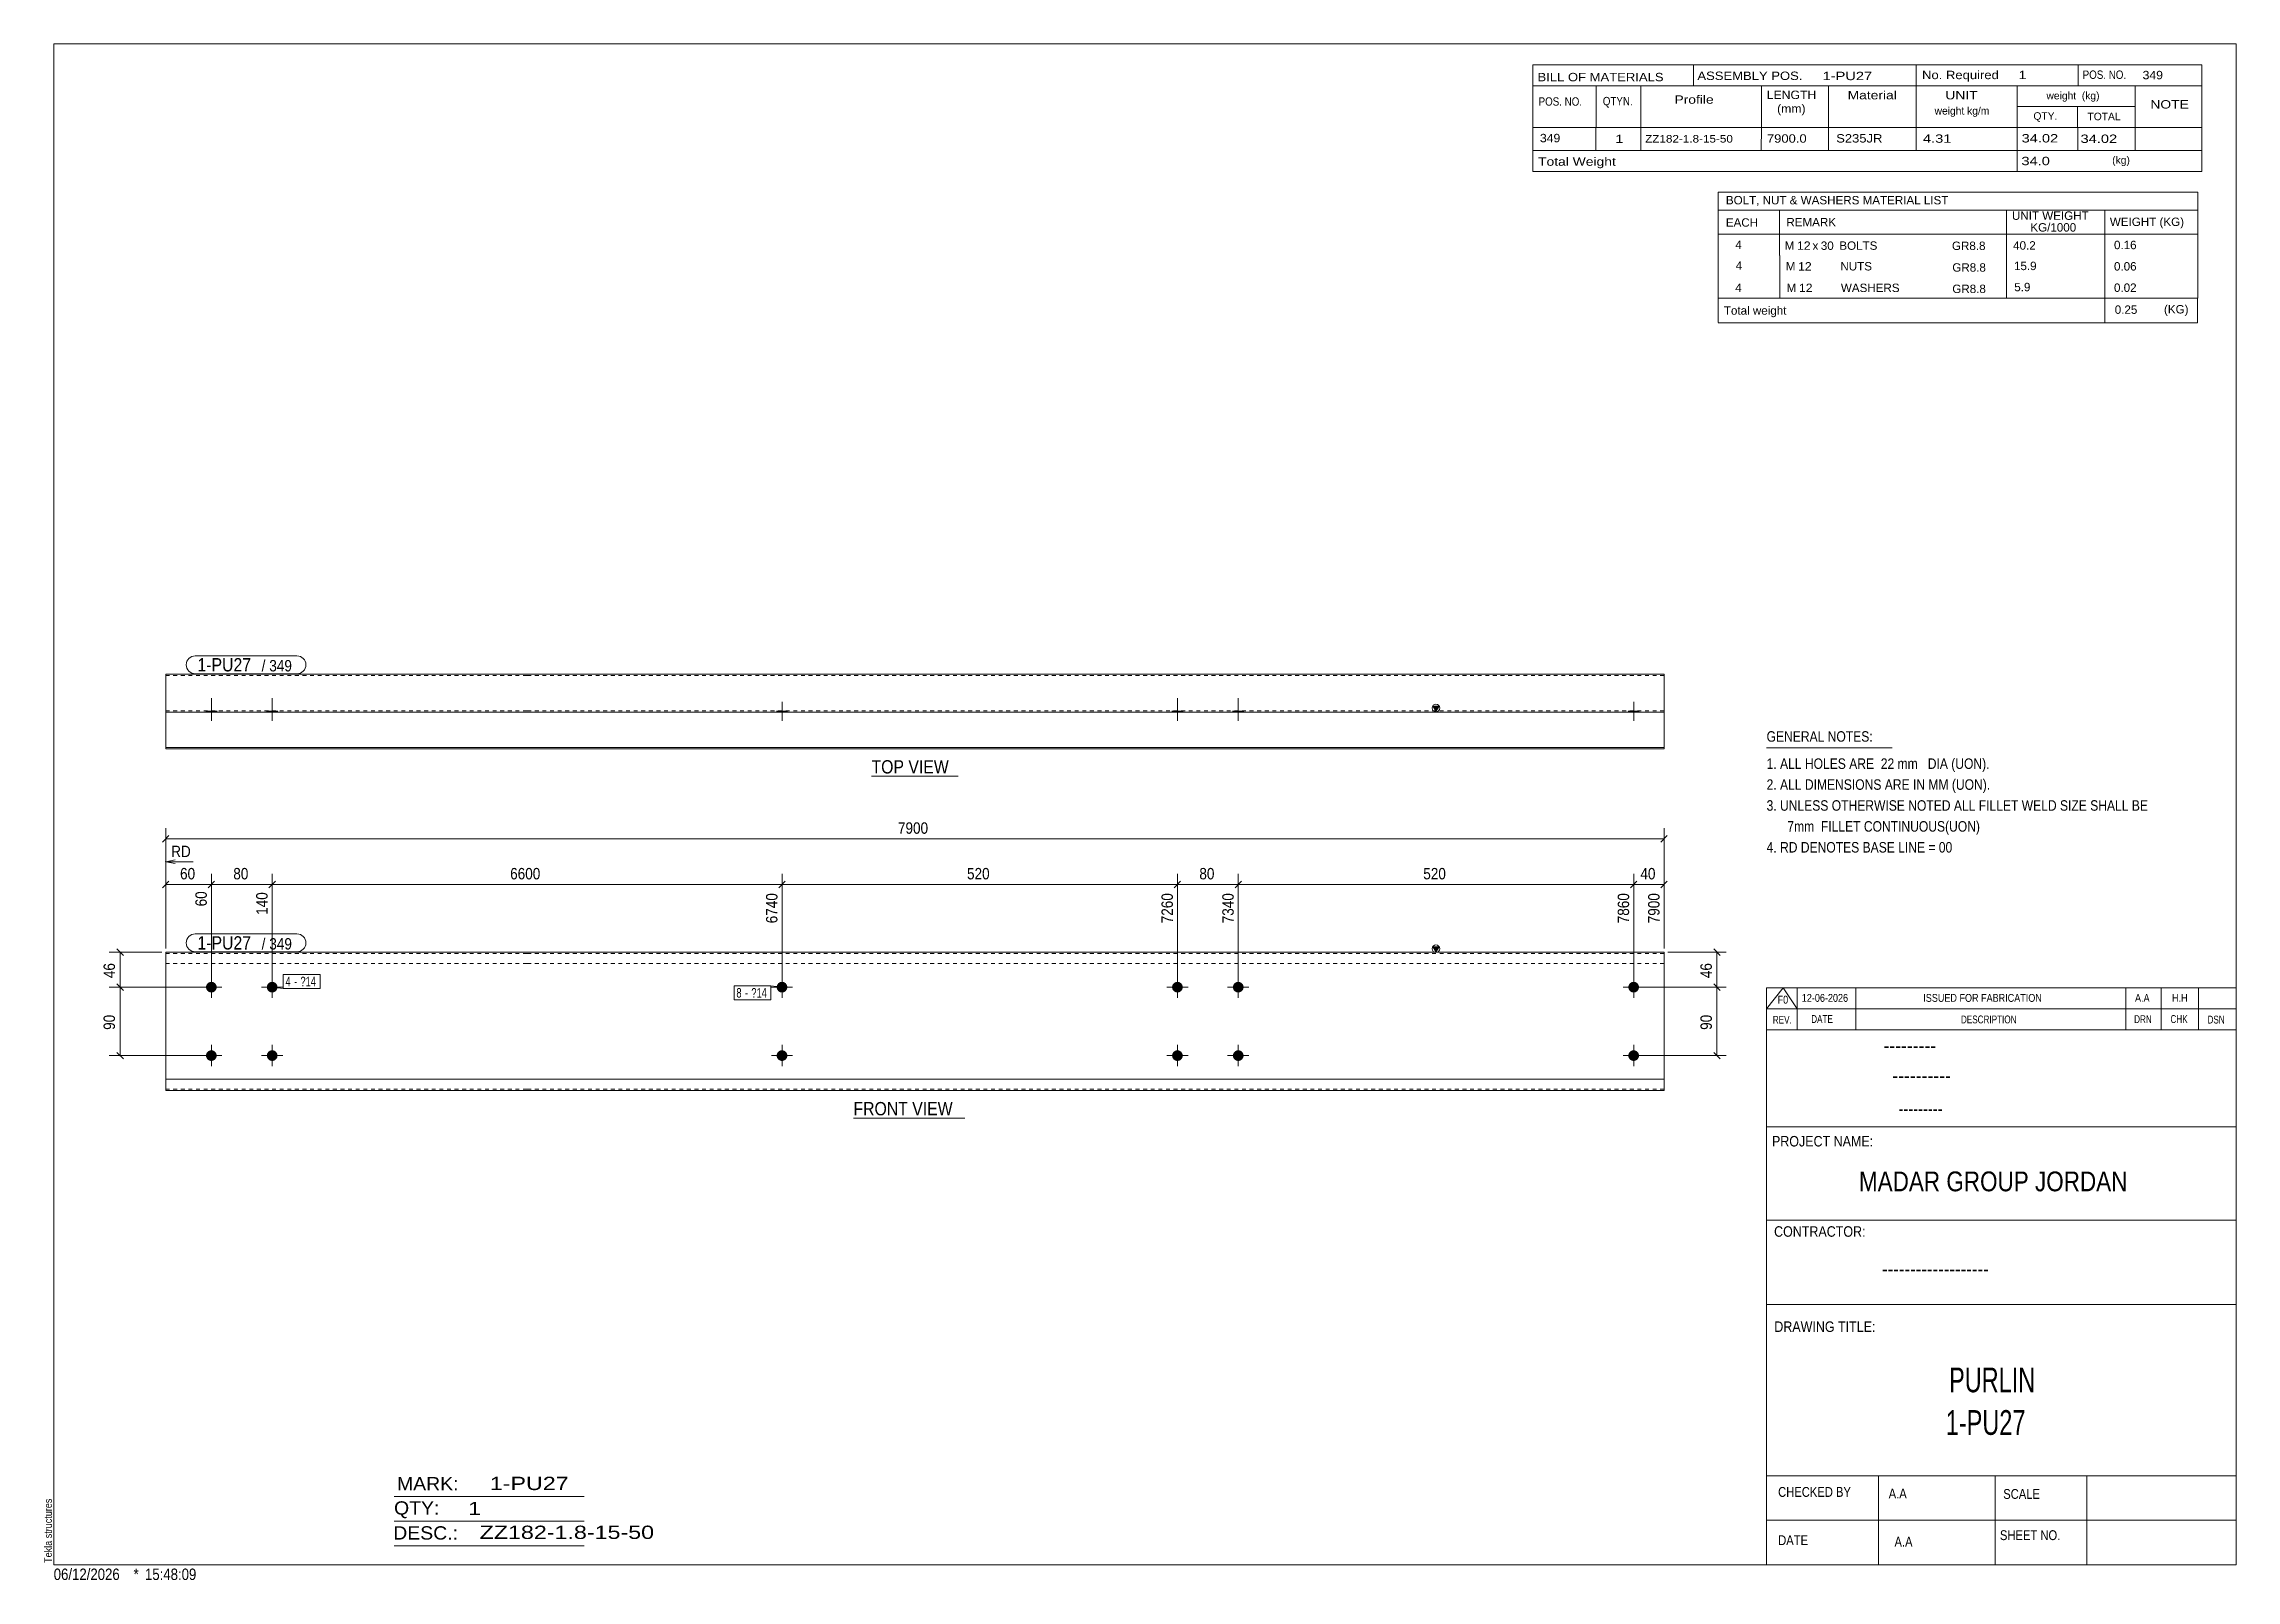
# Model space of a CAD drawing. Header units: millimetres. Extents: x 2 to 579, y 1 to 405.
import ezdxf

# ---------------------------------------------------------------- set-up
doc = ezdxf.new("R2010")
doc.units = ezdxf.units.MM
doc.linetypes.add('XKITLINE00', pattern=[0])
doc.linetypes.add('XKITLINE01', pattern=[4, 1, -1, 1, -1])
for name, color, linetype, lineweight in [('Bolt', 3, 'Continuous', 0), ('BoltMark', 7, 'Continuous', 0), ('Dimensions', 7, 'Continuous', 0), ('DrawingSheet', 5, 'Continuous', 0), ('OtherObjectType', 7, 'Continuous', 0), ('Part', 2, 'Continuous', 0), ('PartMark', 7, 'Continuous', 0)]:
    doc.layers.add(name, color=color, linetype=linetype, lineweight=lineweight)
doc.styles.add('@ARIAL_UNICODE_MS_BOLD', font='ARIAL.TTF')
doc.styles.add('ARIAL', font='ARIAL.TTF')
doc.styles.add('ARIAL_NARROW', font='ARIALN.TTF')
doc.styles.add('COMIC_SANS_MS_BOLD', font='COMICBD.TTF')
doc.styles.add('SWIS721_EX_BT', font='ARIAL.TTF')
doc.styles.add('SWISSE', font='ARIAL.TTF')

# ---------------------------------------------------------------- blocks, each defined once
blk = doc.blocks.new('*A1')
at = {"layer": 'Bolt'}
for points in [[(301.94, 156.88), (301.94, 156.84), (301.93, 156.81), (301.93, 156.77), (301.93, 156.74), (301.92, 156.7), (301.92, 156.67), (301.91, 156.64), (301.9, 156.6), (301.9, 156.57), (301.89, 156.54), (301.88, 156.5), (301.87, 156.47), (301.86, 156.44), (301.84, 156.41), (301.83, 156.37), (301.82, 156.34), (301.8, 156.31), (301.79, 156.28), (301.77, 156.25), (301.76, 156.22), (301.74, 156.19), (301.72, 156.16), (301.7, 156.13), (301.68, 156.1), (301.66, 156.08), (301.64, 156.05), (301.62, 156.02), (301.6, 156), (301.58, 155.97), (301.55, 155.94), (301.53, 155.92), (301.5, 155.9), (301.48, 155.87), (301.45, 155.85), (301.43, 155.83), (301.4, 155.81), (301.37, 155.79), (301.34, 155.77), (301.32, 155.75), (301.29, 155.73), (301.26, 155.71), (301.23, 155.69), (301.2, 155.68), (301.17, 155.66), (301.14, 155.64), (301.11, 155.63), (301.07, 155.62), (301.04, 155.6), (301.01, 155.59), (300.98, 155.58), (300.94, 155.57), (300.91, 155.56), (300.88, 155.55), (300.84, 155.54), (300.81, 155.54), (300.78, 155.53), (300.74, 155.53), (300.71, 155.52), (300.68, 155.52), (300.64, 155.51), (300.61, 155.51), (300.57, 155.51), (300.54, 155.51), (300.5, 155.51), (300.47, 155.51), (300.43, 155.51), (300.4, 155.52), (300.37, 155.52), (300.33, 155.53), (300.3, 155.53), (300.26, 155.54), (300.23, 155.54), (300.2, 155.55), (300.16, 155.56), (300.13, 155.57), (300.1, 155.58), (300.07, 155.59), (300.03, 155.6), (300, 155.62), (299.97, 155.63), (299.94, 155.64), (299.91, 155.66), (299.88, 155.68), (299.85, 155.69), (299.82, 155.71), (299.79, 155.73), (299.76, 155.75), (299.73, 155.77), (299.7, 155.79), (299.68, 155.81), (299.65, 155.83), (299.62, 155.85), (299.6, 155.87), (299.57, 155.9), (299.55, 155.92), (299.52, 155.94), (299.5, 155.97), (299.48, 156), (299.46, 156.02), (299.43, 156.05), (299.41, 156.08), (299.39, 156.1), (299.37, 156.13), (299.36, 156.16), (299.34, 156.19), (299.32, 156.22), (299.3, 156.25), (299.29, 156.28), (299.27, 156.31), (299.26, 156.34), (299.24, 156.37), (299.23, 156.41), (299.22, 156.44), (299.21, 156.47), (299.2, 156.5), (299.19, 156.54), (299.18, 156.57), (299.17, 156.6), (299.16, 156.64), (299.16, 156.67), (299.15, 156.7), (299.15, 156.74), (299.14, 156.77), (299.14, 156.81), (299.14, 156.84), (299.14, 156.88), (299.14, 156.91), (299.14, 156.94), (299.14, 156.98), (299.14, 157.01), (299.14, 157.05), (299.15, 157.08), (299.15, 157.12), (299.16, 157.15), (299.16, 157.18), (299.17, 157.22), (299.18, 157.25), (299.19, 157.28), (299.2, 157.32), (299.21, 157.35), (299.22, 157.38), (299.23, 157.41), (299.24, 157.45), (299.26, 157.48), (299.27, 157.51), (299.29, 157.54), (299.3, 157.57), (299.32, 157.6), (299.34, 157.63), (299.36, 157.66), (299.37, 157.69), (299.39, 157.72), (299.41, 157.74), (299.43, 157.77), (299.46, 157.8), (299.48, 157.82), (299.5, 157.85), (299.52, 157.88), (299.55, 157.9), (299.57, 157.92), (299.6, 157.95), (299.62, 157.97), (299.65, 157.99), (299.68, 158.01), (299.7, 158.03), (299.73, 158.05), (299.76, 158.07), (299.79, 158.09), (299.82, 158.11), (299.85, 158.13), (299.88, 158.14), (299.91, 158.16), (299.94, 158.18), (299.97, 158.19), (300, 158.2), (300.03, 158.22), (300.07, 158.23), (300.1, 158.24), (300.13, 158.25), (300.16, 158.26), (300.2, 158.27), (300.23, 158.28), (300.26, 158.28), (300.3, 158.29), (300.33, 158.29), (300.37, 158.3), (300.4, 158.3), (300.43, 158.31), (300.47, 158.31), (300.5, 158.31), (300.54, 158.31), (300.57, 158.31), (300.61, 158.31), (300.64, 158.31), (300.68, 158.3), (300.71, 158.3), (300.74, 158.29), (300.78, 158.29), (300.81, 158.28), (300.84, 158.28), (300.88, 158.27), (300.91, 158.26), (300.94, 158.25), (300.98, 158.24), (301.01, 158.23), (301.04, 158.22), (301.07, 158.2), (301.11, 158.19), (301.14, 158.18), (301.17, 158.16), (301.2, 158.14), (301.23, 158.13), (301.26, 158.11), (301.29, 158.09), (301.32, 158.07), (301.34, 158.05), (301.37, 158.03), (301.4, 158.01), (301.43, 157.99), (301.45, 157.97), (301.48, 157.95), (301.5, 157.92), (301.53, 157.9), (301.55, 157.88), (301.58, 157.85), (301.6, 157.82), (301.62, 157.8), (301.64, 157.77), (301.66, 157.74), (301.68, 157.72), (301.7, 157.69), (301.72, 157.66), (301.74, 157.63), (301.76, 157.6), (301.77, 157.57), (301.79, 157.54), (301.8, 157.51), (301.82, 157.48), (301.83, 157.45), (301.84, 157.41), (301.86, 157.38), (301.87, 157.35), (301.88, 157.32), (301.89, 157.28), (301.9, 157.25), (301.9, 157.22), (301.91, 157.18), (301.92, 157.15), (301.92, 157.12), (301.93, 157.08), (301.93, 157.05), (301.93, 157.01), (301.94, 156.98), (301.94, 156.94), (301.94, 156.91)], [(317.94, 156.88), (317.94, 156.84), (317.93, 156.81), (317.93, 156.77), (317.93, 156.74), (317.92, 156.7), (317.92, 156.67), (317.91, 156.64), (317.9, 156.6), (317.9, 156.57), (317.89, 156.54), (317.88, 156.5), (317.87, 156.47), (317.86, 156.44), (317.84, 156.41), (317.83, 156.37), (317.82, 156.34), (317.8, 156.31), (317.79, 156.28), (317.77, 156.25), (317.76, 156.22), (317.74, 156.19), (317.72, 156.16), (317.7, 156.13), (317.68, 156.1), (317.66, 156.08), (317.64, 156.05), (317.62, 156.02), (317.6, 156), (317.58, 155.97), (317.55, 155.94), (317.53, 155.92), (317.5, 155.9), (317.48, 155.87), (317.45, 155.85), (317.43, 155.83), (317.4, 155.81), (317.37, 155.79), (317.34, 155.77), (317.32, 155.75), (317.29, 155.73), (317.26, 155.71), (317.23, 155.69), (317.2, 155.68), (317.17, 155.66), (317.14, 155.64), (317.11, 155.63), (317.07, 155.62), (317.04, 155.6), (317.01, 155.59), (316.98, 155.58), (316.94, 155.57), (316.91, 155.56), (316.88, 155.55), (316.84, 155.54), (316.81, 155.54), (316.78, 155.53), (316.74, 155.53), (316.71, 155.52), (316.68, 155.52), (316.64, 155.51), (316.61, 155.51), (316.57, 155.51), (316.54, 155.51), (316.5, 155.51), (316.47, 155.51), (316.43, 155.51), (316.4, 155.52), (316.37, 155.52), (316.33, 155.53), (316.3, 155.53), (316.26, 155.54), (316.23, 155.54), (316.2, 155.55), (316.16, 155.56), (316.13, 155.57), (316.1, 155.58), (316.07, 155.59), (316.03, 155.6), (316, 155.62), (315.97, 155.63), (315.94, 155.64), (315.91, 155.66), (315.88, 155.68), (315.85, 155.69), (315.82, 155.71), (315.79, 155.73), (315.76, 155.75), (315.73, 155.77), (315.7, 155.79), (315.68, 155.81), (315.65, 155.83), (315.62, 155.85), (315.6, 155.87), (315.57, 155.9), (315.55, 155.92), (315.52, 155.94), (315.5, 155.97), (315.48, 156), (315.46, 156.02), (315.43, 156.05), (315.41, 156.08), (315.39, 156.1), (315.37, 156.13), (315.36, 156.16), (315.34, 156.19), (315.32, 156.22), (315.3, 156.25), (315.29, 156.28), (315.27, 156.31), (315.26, 156.34), (315.24, 156.37), (315.23, 156.41), (315.22, 156.44), (315.21, 156.47), (315.2, 156.5), (315.19, 156.54), (315.18, 156.57), (315.17, 156.6), (315.16, 156.64), (315.16, 156.67), (315.15, 156.7), (315.15, 156.74), (315.14, 156.77), (315.14, 156.81), (315.14, 156.84), (315.14, 156.88), (315.14, 156.91), (315.14, 156.94), (315.14, 156.98), (315.14, 157.01), (315.14, 157.05), (315.15, 157.08), (315.15, 157.12), (315.16, 157.15), (315.16, 157.18), (315.17, 157.22), (315.18, 157.25), (315.19, 157.28), (315.2, 157.32), (315.21, 157.35), (315.22, 157.38), (315.23, 157.41), (315.24, 157.45), (315.26, 157.48), (315.27, 157.51), (315.29, 157.54), (315.3, 157.57), (315.32, 157.6), (315.34, 157.63), (315.36, 157.66), (315.37, 157.69), (315.39, 157.72), (315.41, 157.74), (315.43, 157.77), (315.46, 157.8), (315.48, 157.82), (315.5, 157.85), (315.52, 157.88), (315.55, 157.9), (315.57, 157.92), (315.6, 157.95), (315.62, 157.97), (315.65, 157.99), (315.68, 158.01), (315.7, 158.03), (315.73, 158.05), (315.76, 158.07), (315.79, 158.09), (315.82, 158.11), (315.85, 158.13), (315.88, 158.14), (315.91, 158.16), (315.94, 158.18), (315.97, 158.19), (316, 158.2), (316.03, 158.22), (316.07, 158.23), (316.1, 158.24), (316.13, 158.25), (316.16, 158.26), (316.2, 158.27), (316.23, 158.28), (316.26, 158.28), (316.3, 158.29), (316.33, 158.29), (316.37, 158.3), (316.4, 158.3), (316.43, 158.31), (316.47, 158.31), (316.5, 158.31), (316.54, 158.31), (316.57, 158.31), (316.61, 158.31), (316.64, 158.31), (316.68, 158.3), (316.71, 158.3), (316.74, 158.29), (316.78, 158.29), (316.81, 158.28), (316.84, 158.28), (316.88, 158.27), (316.91, 158.26), (316.94, 158.25), (316.98, 158.24), (317.01, 158.23), (317.04, 158.22), (317.07, 158.2), (317.11, 158.19), (317.14, 158.18), (317.17, 158.16), (317.2, 158.14), (317.23, 158.13), (317.26, 158.11), (317.29, 158.09), (317.32, 158.07), (317.34, 158.05), (317.37, 158.03), (317.4, 158.01), (317.43, 157.99), (317.45, 157.97), (317.48, 157.95), (317.5, 157.92), (317.53, 157.9), (317.55, 157.88), (317.58, 157.85), (317.6, 157.82), (317.62, 157.8), (317.64, 157.77), (317.66, 157.74), (317.68, 157.72), (317.7, 157.69), (317.72, 157.66), (317.74, 157.63), (317.76, 157.6), (317.77, 157.57), (317.79, 157.54), (317.8, 157.51), (317.82, 157.48), (317.83, 157.45), (317.84, 157.41), (317.86, 157.38), (317.87, 157.35), (317.88, 157.32), (317.89, 157.28), (317.9, 157.25), (317.9, 157.22), (317.91, 157.18), (317.92, 157.15), (317.92, 157.12), (317.93, 157.08), (317.93, 157.05), (317.93, 157.01), (317.94, 156.98), (317.94, 156.94), (317.94, 156.91)], [(301.94, 138.88), (301.94, 138.84), (301.93, 138.81), (301.93, 138.77), (301.93, 138.74), (301.92, 138.7), (301.92, 138.67), (301.91, 138.64), (301.9, 138.6), (301.9, 138.57), (301.89, 138.54), (301.88, 138.5), (301.87, 138.47), (301.86, 138.44), (301.84, 138.41), (301.83, 138.37), (301.82, 138.34), (301.8, 138.31), (301.79, 138.28), (301.77, 138.25), (301.76, 138.22), (301.74, 138.19), (301.72, 138.16), (301.7, 138.13), (301.68, 138.1), (301.66, 138.08), (301.64, 138.05), (301.62, 138.02), (301.6, 138), (301.58, 137.97), (301.55, 137.94), (301.53, 137.92), (301.5, 137.9), (301.48, 137.87), (301.45, 137.85), (301.43, 137.83), (301.4, 137.81), (301.37, 137.79), (301.34, 137.77), (301.32, 137.75), (301.29, 137.73), (301.26, 137.71), (301.23, 137.69), (301.2, 137.68), (301.17, 137.66), (301.14, 137.64), (301.11, 137.63), (301.07, 137.62), (301.04, 137.6), (301.01, 137.59), (300.98, 137.58), (300.94, 137.57), (300.91, 137.56), (300.88, 137.55), (300.84, 137.54), (300.81, 137.54), (300.78, 137.53), (300.74, 137.53), (300.71, 137.52), (300.68, 137.52), (300.64, 137.51), (300.61, 137.51), (300.57, 137.51), (300.54, 137.51), (300.5, 137.51), (300.47, 137.51), (300.43, 137.51), (300.4, 137.52), (300.37, 137.52), (300.33, 137.53), (300.3, 137.53), (300.26, 137.54), (300.23, 137.54), (300.2, 137.55), (300.16, 137.56), (300.13, 137.57), (300.1, 137.58), (300.07, 137.59), (300.03, 137.6), (300, 137.62), (299.97, 137.63), (299.94, 137.64), (299.91, 137.66), (299.88, 137.68), (299.85, 137.69), (299.82, 137.71), (299.79, 137.73), (299.76, 137.75), (299.73, 137.77), (299.7, 137.79), (299.68, 137.81), (299.65, 137.83), (299.62, 137.85), (299.6, 137.87), (299.57, 137.9), (299.55, 137.92), (299.52, 137.94), (299.5, 137.97), (299.48, 138), (299.46, 138.02), (299.43, 138.05), (299.41, 138.08), (299.39, 138.1), (299.37, 138.13), (299.36, 138.16), (299.34, 138.19), (299.32, 138.22), (299.3, 138.25), (299.29, 138.28), (299.27, 138.31), (299.26, 138.34), (299.24, 138.37), (299.23, 138.41), (299.22, 138.44), (299.21, 138.47), (299.2, 138.5), (299.19, 138.54), (299.18, 138.57), (299.17, 138.6), (299.16, 138.64), (299.16, 138.67), (299.15, 138.7), (299.15, 138.74), (299.14, 138.77), (299.14, 138.81), (299.14, 138.84), (299.14, 138.88), (299.14, 138.91), (299.14, 138.94), (299.14, 138.98), (299.14, 139.01), (299.14, 139.05), (299.15, 139.08), (299.15, 139.12), (299.16, 139.15), (299.16, 139.18), (299.17, 139.22), (299.18, 139.25), (299.19, 139.28), (299.2, 139.32), (299.21, 139.35), (299.22, 139.38), (299.23, 139.41), (299.24, 139.45), (299.26, 139.48), (299.27, 139.51), (299.29, 139.54), (299.3, 139.57), (299.32, 139.6), (299.34, 139.63), (299.36, 139.66), (299.37, 139.69), (299.39, 139.72), (299.41, 139.74), (299.43, 139.77), (299.46, 139.8), (299.48, 139.82), (299.5, 139.85), (299.52, 139.88), (299.55, 139.9), (299.57, 139.92), (299.6, 139.95), (299.62, 139.97), (299.65, 139.99), (299.68, 140.01), (299.7, 140.03), (299.73, 140.05), (299.76, 140.07), (299.79, 140.09), (299.82, 140.11), (299.85, 140.13), (299.88, 140.14), (299.91, 140.16), (299.94, 140.18), (299.97, 140.19), (300, 140.2), (300.03, 140.22), (300.07, 140.23), (300.1, 140.24), (300.13, 140.25), (300.16, 140.26), (300.2, 140.27), (300.23, 140.28), (300.26, 140.28), (300.3, 140.29), (300.33, 140.29), (300.37, 140.3), (300.4, 140.3), (300.43, 140.31), (300.47, 140.31), (300.5, 140.31), (300.54, 140.31), (300.57, 140.31), (300.61, 140.31), (300.64, 140.31), (300.68, 140.3), (300.71, 140.3), (300.74, 140.29), (300.78, 140.29), (300.81, 140.28), (300.84, 140.28), (300.88, 140.27), (300.91, 140.26), (300.94, 140.25), (300.98, 140.24), (301.01, 140.23), (301.04, 140.22), (301.07, 140.2), (301.11, 140.19), (301.14, 140.18), (301.17, 140.16), (301.2, 140.14), (301.23, 140.13), (301.26, 140.11), (301.29, 140.09), (301.32, 140.07), (301.34, 140.05), (301.37, 140.03), (301.4, 140.01), (301.43, 139.99), (301.45, 139.97), (301.48, 139.95), (301.5, 139.92), (301.53, 139.9), (301.55, 139.88), (301.58, 139.85), (301.6, 139.82), (301.62, 139.8), (301.64, 139.77), (301.66, 139.74), (301.68, 139.72), (301.7, 139.69), (301.72, 139.66), (301.74, 139.63), (301.76, 139.6), (301.77, 139.57), (301.79, 139.54), (301.8, 139.51), (301.82, 139.48), (301.83, 139.45), (301.84, 139.41), (301.86, 139.38), (301.87, 139.35), (301.88, 139.32), (301.89, 139.28), (301.9, 139.25), (301.9, 139.22), (301.91, 139.18), (301.92, 139.15), (301.92, 139.12), (301.93, 139.08), (301.93, 139.05), (301.93, 139.01), (301.94, 138.98), (301.94, 138.94), (301.94, 138.91)], [(317.94, 138.88), (317.94, 138.84), (317.93, 138.81), (317.93, 138.77), (317.93, 138.74), (317.92, 138.7), (317.92, 138.67), (317.91, 138.64), (317.9, 138.6), (317.9, 138.57), (317.89, 138.54), (317.88, 138.5), (317.87, 138.47), (317.86, 138.44), (317.84, 138.41), (317.83, 138.37), (317.82, 138.34), (317.8, 138.31), (317.79, 138.28), (317.77, 138.25), (317.76, 138.22), (317.74, 138.19), (317.72, 138.16), (317.7, 138.13), (317.68, 138.1), (317.66, 138.08), (317.64, 138.05), (317.62, 138.02), (317.6, 138), (317.58, 137.97), (317.55, 137.94), (317.53, 137.92), (317.5, 137.9), (317.48, 137.87), (317.45, 137.85), (317.43, 137.83), (317.4, 137.81), (317.37, 137.79), (317.34, 137.77), (317.32, 137.75), (317.29, 137.73), (317.26, 137.71), (317.23, 137.69), (317.2, 137.68), (317.17, 137.66), (317.14, 137.64), (317.11, 137.63), (317.07, 137.62), (317.04, 137.6), (317.01, 137.59), (316.98, 137.58), (316.94, 137.57), (316.91, 137.56), (316.88, 137.55), (316.84, 137.54), (316.81, 137.54), (316.78, 137.53), (316.74, 137.53), (316.71, 137.52), (316.68, 137.52), (316.64, 137.51), (316.61, 137.51), (316.57, 137.51), (316.54, 137.51), (316.5, 137.51), (316.47, 137.51), (316.43, 137.51), (316.4, 137.52), (316.37, 137.52), (316.33, 137.53), (316.3, 137.53), (316.26, 137.54), (316.23, 137.54), (316.2, 137.55), (316.16, 137.56), (316.13, 137.57), (316.1, 137.58), (316.07, 137.59), (316.03, 137.6), (316, 137.62), (315.97, 137.63), (315.94, 137.64), (315.91, 137.66), (315.88, 137.68), (315.85, 137.69), (315.82, 137.71), (315.79, 137.73), (315.76, 137.75), (315.73, 137.77), (315.7, 137.79), (315.68, 137.81), (315.65, 137.83), (315.62, 137.85), (315.6, 137.87), (315.57, 137.9), (315.55, 137.92), (315.52, 137.94), (315.5, 137.97), (315.48, 138), (315.46, 138.02), (315.43, 138.05), (315.41, 138.08), (315.39, 138.1), (315.37, 138.13), (315.36, 138.16), (315.34, 138.19), (315.32, 138.22), (315.3, 138.25), (315.29, 138.28), (315.27, 138.31), (315.26, 138.34), (315.24, 138.37), (315.23, 138.41), (315.22, 138.44), (315.21, 138.47), (315.2, 138.5), (315.19, 138.54), (315.18, 138.57), (315.17, 138.6), (315.16, 138.64), (315.16, 138.67), (315.15, 138.7), (315.15, 138.74), (315.14, 138.77), (315.14, 138.81), (315.14, 138.84), (315.14, 138.88), (315.14, 138.91), (315.14, 138.94), (315.14, 138.98), (315.14, 139.01), (315.14, 139.05), (315.15, 139.08), (315.15, 139.12), (315.16, 139.15), (315.16, 139.18), (315.17, 139.22), (315.18, 139.25), (315.19, 139.28), (315.2, 139.32), (315.21, 139.35), (315.22, 139.38), (315.23, 139.41), (315.24, 139.45), (315.26, 139.48), (315.27, 139.51), (315.29, 139.54), (315.3, 139.57), (315.32, 139.6), (315.34, 139.63), (315.36, 139.66), (315.37, 139.69), (315.39, 139.72), (315.41, 139.74), (315.43, 139.77), (315.46, 139.8), (315.48, 139.82), (315.5, 139.85), (315.52, 139.88), (315.55, 139.9), (315.57, 139.92), (315.6, 139.95), (315.62, 139.97), (315.65, 139.99), (315.68, 140.01), (315.7, 140.03), (315.73, 140.05), (315.76, 140.07), (315.79, 140.09), (315.82, 140.11), (315.85, 140.13), (315.88, 140.14), (315.91, 140.16), (315.94, 140.18), (315.97, 140.19), (316, 140.2), (316.03, 140.22), (316.07, 140.23), (316.1, 140.24), (316.13, 140.25), (316.16, 140.26), (316.2, 140.27), (316.23, 140.28), (316.26, 140.28), (316.3, 140.29), (316.33, 140.29), (316.37, 140.3), (316.4, 140.3), (316.43, 140.31), (316.47, 140.31), (316.5, 140.31), (316.54, 140.31), (316.57, 140.31), (316.61, 140.31), (316.64, 140.31), (316.68, 140.3), (316.71, 140.3), (316.74, 140.29), (316.78, 140.29), (316.81, 140.28), (316.84, 140.28), (316.88, 140.27), (316.91, 140.26), (316.94, 140.25), (316.98, 140.24), (317.01, 140.23), (317.04, 140.22), (317.07, 140.2), (317.11, 140.19), (317.14, 140.18), (317.17, 140.16), (317.2, 140.14), (317.23, 140.13), (317.26, 140.11), (317.29, 140.09), (317.32, 140.07), (317.34, 140.05), (317.37, 140.03), (317.4, 140.01), (317.43, 139.99), (317.45, 139.97), (317.48, 139.95), (317.5, 139.92), (317.53, 139.9), (317.55, 139.88), (317.58, 139.85), (317.6, 139.82), (317.62, 139.8), (317.64, 139.77), (317.66, 139.74), (317.68, 139.72), (317.7, 139.69), (317.72, 139.66), (317.74, 139.63), (317.76, 139.6), (317.77, 139.57), (317.79, 139.54), (317.8, 139.51), (317.82, 139.48), (317.83, 139.45), (317.84, 139.41), (317.86, 139.38), (317.87, 139.35), (317.88, 139.32), (317.89, 139.28), (317.9, 139.25), (317.9, 139.22), (317.91, 139.18), (317.92, 139.15), (317.92, 139.12), (317.93, 139.08), (317.93, 139.05), (317.93, 139.01), (317.94, 138.98), (317.94, 138.94), (317.94, 138.91)]]:
    blk.add_hatch(color=3, dxfattribs=at).paths.add_polyline_path(points, flags=17)
at = {"layer": 'Bolt', "color": 3, "linetype": 'XKITLINE00', "lineweight": 0}
for p, q in [((303.34, 156.91), (297.74, 156.91)), ((300.54, 159.71), (300.54, 154.11)), ((319.34, 156.91), (313.74, 156.91)), ((316.54, 159.71), (316.54, 154.11)), ((303.34, 138.91), (297.74, 138.91)), ((300.54, 141.71), (300.54, 136.11)), ((319.34, 138.91), (313.74, 138.91)), ((316.54, 141.71), (316.54, 136.11))]:
    blk.add_line(p, q, dxfattribs=at)
blk = doc.blocks.new('*A2')
at = {"layer": 'Bolt'}
for points in [[(197.94, 156.88), (197.94, 156.84), (197.93, 156.81), (197.93, 156.77), (197.93, 156.74), (197.92, 156.7), (197.92, 156.67), (197.91, 156.64), (197.9, 156.6), (197.9, 156.57), (197.89, 156.54), (197.88, 156.5), (197.87, 156.47), (197.86, 156.44), (197.84, 156.41), (197.83, 156.37), (197.82, 156.34), (197.8, 156.31), (197.79, 156.28), (197.77, 156.25), (197.76, 156.22), (197.74, 156.19), (197.72, 156.16), (197.7, 156.13), (197.68, 156.1), (197.66, 156.08), (197.64, 156.05), (197.62, 156.02), (197.6, 156), (197.58, 155.97), (197.55, 155.94), (197.53, 155.92), (197.5, 155.9), (197.48, 155.87), (197.45, 155.85), (197.43, 155.83), (197.4, 155.81), (197.37, 155.79), (197.34, 155.77), (197.32, 155.75), (197.29, 155.73), (197.26, 155.71), (197.23, 155.69), (197.2, 155.68), (197.17, 155.66), (197.14, 155.64), (197.11, 155.63), (197.07, 155.62), (197.04, 155.6), (197.01, 155.59), (196.98, 155.58), (196.94, 155.57), (196.91, 155.56), (196.88, 155.55), (196.84, 155.54), (196.81, 155.54), (196.78, 155.53), (196.74, 155.53), (196.71, 155.52), (196.68, 155.52), (196.64, 155.51), (196.61, 155.51), (196.57, 155.51), (196.54, 155.51), (196.5, 155.51), (196.47, 155.51), (196.43, 155.51), (196.4, 155.52), (196.37, 155.52), (196.33, 155.53), (196.3, 155.53), (196.26, 155.54), (196.23, 155.54), (196.2, 155.55), (196.16, 155.56), (196.13, 155.57), (196.1, 155.58), (196.07, 155.59), (196.03, 155.6), (196, 155.62), (195.97, 155.63), (195.94, 155.64), (195.91, 155.66), (195.88, 155.68), (195.85, 155.69), (195.82, 155.71), (195.79, 155.73), (195.76, 155.75), (195.73, 155.77), (195.7, 155.79), (195.68, 155.81), (195.65, 155.83), (195.62, 155.85), (195.6, 155.87), (195.57, 155.9), (195.55, 155.92), (195.52, 155.94), (195.5, 155.97), (195.48, 156), (195.46, 156.02), (195.43, 156.05), (195.41, 156.08), (195.39, 156.1), (195.37, 156.13), (195.36, 156.16), (195.34, 156.19), (195.32, 156.22), (195.3, 156.25), (195.29, 156.28), (195.27, 156.31), (195.26, 156.34), (195.24, 156.37), (195.23, 156.41), (195.22, 156.44), (195.21, 156.47), (195.2, 156.5), (195.19, 156.54), (195.18, 156.57), (195.17, 156.6), (195.16, 156.64), (195.16, 156.67), (195.15, 156.7), (195.15, 156.74), (195.14, 156.77), (195.14, 156.81), (195.14, 156.84), (195.14, 156.88), (195.14, 156.91), (195.14, 156.94), (195.14, 156.98), (195.14, 157.01), (195.14, 157.05), (195.15, 157.08), (195.15, 157.12), (195.16, 157.15), (195.16, 157.18), (195.17, 157.22), (195.18, 157.25), (195.19, 157.28), (195.2, 157.32), (195.21, 157.35), (195.22, 157.38), (195.23, 157.41), (195.24, 157.45), (195.26, 157.48), (195.27, 157.51), (195.29, 157.54), (195.3, 157.57), (195.32, 157.6), (195.34, 157.63), (195.36, 157.66), (195.37, 157.69), (195.39, 157.72), (195.41, 157.74), (195.43, 157.77), (195.46, 157.8), (195.48, 157.82), (195.5, 157.85), (195.52, 157.88), (195.55, 157.9), (195.57, 157.92), (195.6, 157.95), (195.62, 157.97), (195.65, 157.99), (195.68, 158.01), (195.7, 158.03), (195.73, 158.05), (195.76, 158.07), (195.79, 158.09), (195.82, 158.11), (195.85, 158.13), (195.88, 158.14), (195.91, 158.16), (195.94, 158.18), (195.97, 158.19), (196, 158.2), (196.03, 158.22), (196.07, 158.23), (196.1, 158.24), (196.13, 158.25), (196.16, 158.26), (196.2, 158.27), (196.23, 158.28), (196.26, 158.28), (196.3, 158.29), (196.33, 158.29), (196.37, 158.3), (196.4, 158.3), (196.43, 158.31), (196.47, 158.31), (196.5, 158.31), (196.54, 158.31), (196.57, 158.31), (196.61, 158.31), (196.64, 158.31), (196.68, 158.3), (196.71, 158.3), (196.74, 158.29), (196.78, 158.29), (196.81, 158.28), (196.84, 158.28), (196.88, 158.27), (196.91, 158.26), (196.94, 158.25), (196.98, 158.24), (197.01, 158.23), (197.04, 158.22), (197.07, 158.2), (197.11, 158.19), (197.14, 158.18), (197.17, 158.16), (197.2, 158.14), (197.23, 158.13), (197.26, 158.11), (197.29, 158.09), (197.32, 158.07), (197.34, 158.05), (197.37, 158.03), (197.4, 158.01), (197.43, 157.99), (197.45, 157.97), (197.48, 157.95), (197.5, 157.92), (197.53, 157.9), (197.55, 157.88), (197.58, 157.85), (197.6, 157.82), (197.62, 157.8), (197.64, 157.77), (197.66, 157.74), (197.68, 157.72), (197.7, 157.69), (197.72, 157.66), (197.74, 157.63), (197.76, 157.6), (197.77, 157.57), (197.79, 157.54), (197.8, 157.51), (197.82, 157.48), (197.83, 157.45), (197.84, 157.41), (197.86, 157.38), (197.87, 157.35), (197.88, 157.32), (197.89, 157.28), (197.9, 157.25), (197.9, 157.22), (197.91, 157.18), (197.92, 157.15), (197.92, 157.12), (197.93, 157.08), (197.93, 157.05), (197.93, 157.01), (197.94, 156.98), (197.94, 156.94), (197.94, 156.91)], [(421.94, 156.88), (421.94, 156.84), (421.93, 156.81), (421.93, 156.77), (421.93, 156.74), (421.92, 156.7), (421.92, 156.67), (421.91, 156.64), (421.9, 156.6), (421.9, 156.57), (421.89, 156.54), (421.88, 156.5), (421.87, 156.47), (421.86, 156.44), (421.84, 156.41), (421.83, 156.37), (421.82, 156.34), (421.8, 156.31), (421.79, 156.28), (421.77, 156.25), (421.76, 156.22), (421.74, 156.19), (421.72, 156.16), (421.7, 156.13), (421.68, 156.1), (421.66, 156.08), (421.64, 156.05), (421.62, 156.02), (421.6, 156), (421.58, 155.97), (421.55, 155.94), (421.53, 155.92), (421.5, 155.9), (421.48, 155.87), (421.45, 155.85), (421.43, 155.83), (421.4, 155.81), (421.37, 155.79), (421.34, 155.77), (421.32, 155.75), (421.29, 155.73), (421.26, 155.71), (421.23, 155.69), (421.2, 155.68), (421.17, 155.66), (421.14, 155.64), (421.11, 155.63), (421.07, 155.62), (421.04, 155.6), (421.01, 155.59), (420.98, 155.58), (420.94, 155.57), (420.91, 155.56), (420.88, 155.55), (420.84, 155.54), (420.81, 155.54), (420.78, 155.53), (420.74, 155.53), (420.71, 155.52), (420.68, 155.52), (420.64, 155.51), (420.61, 155.51), (420.57, 155.51), (420.54, 155.51), (420.5, 155.51), (420.47, 155.51), (420.43, 155.51), (420.4, 155.52), (420.37, 155.52), (420.33, 155.53), (420.3, 155.53), (420.26, 155.54), (420.23, 155.54), (420.2, 155.55), (420.16, 155.56), (420.13, 155.57), (420.1, 155.58), (420.07, 155.59), (420.03, 155.6), (420, 155.62), (419.97, 155.63), (419.94, 155.64), (419.91, 155.66), (419.88, 155.68), (419.85, 155.69), (419.82, 155.71), (419.79, 155.73), (419.76, 155.75), (419.73, 155.77), (419.7, 155.79), (419.68, 155.81), (419.65, 155.83), (419.62, 155.85), (419.6, 155.87), (419.57, 155.9), (419.55, 155.92), (419.52, 155.94), (419.5, 155.97), (419.48, 156), (419.46, 156.02), (419.43, 156.05), (419.41, 156.08), (419.39, 156.1), (419.37, 156.13), (419.36, 156.16), (419.34, 156.19), (419.32, 156.22), (419.3, 156.25), (419.29, 156.28), (419.27, 156.31), (419.26, 156.34), (419.24, 156.37), (419.23, 156.41), (419.22, 156.44), (419.21, 156.47), (419.2, 156.5), (419.19, 156.54), (419.18, 156.57), (419.17, 156.6), (419.16, 156.64), (419.16, 156.67), (419.15, 156.7), (419.15, 156.74), (419.14, 156.77), (419.14, 156.81), (419.14, 156.84), (419.14, 156.88), (419.14, 156.91), (419.14, 156.94), (419.14, 156.98), (419.14, 157.01), (419.14, 157.05), (419.15, 157.08), (419.15, 157.12), (419.16, 157.15), (419.16, 157.18), (419.17, 157.22), (419.18, 157.25), (419.19, 157.28), (419.2, 157.32), (419.21, 157.35), (419.22, 157.38), (419.23, 157.41), (419.24, 157.45), (419.26, 157.48), (419.27, 157.51), (419.29, 157.54), (419.3, 157.57), (419.32, 157.6), (419.34, 157.63), (419.36, 157.66), (419.37, 157.69), (419.39, 157.72), (419.41, 157.74), (419.43, 157.77), (419.46, 157.8), (419.48, 157.82), (419.5, 157.85), (419.52, 157.88), (419.55, 157.9), (419.57, 157.92), (419.6, 157.95), (419.62, 157.97), (419.65, 157.99), (419.68, 158.01), (419.7, 158.03), (419.73, 158.05), (419.76, 158.07), (419.79, 158.09), (419.82, 158.11), (419.85, 158.13), (419.88, 158.14), (419.91, 158.16), (419.94, 158.18), (419.97, 158.19), (420, 158.2), (420.03, 158.22), (420.07, 158.23), (420.1, 158.24), (420.13, 158.25), (420.16, 158.26), (420.2, 158.27), (420.23, 158.28), (420.26, 158.28), (420.3, 158.29), (420.33, 158.29), (420.37, 158.3), (420.4, 158.3), (420.43, 158.31), (420.47, 158.31), (420.5, 158.31), (420.54, 158.31), (420.57, 158.31), (420.61, 158.31), (420.64, 158.31), (420.68, 158.3), (420.71, 158.3), (420.74, 158.29), (420.78, 158.29), (420.81, 158.28), (420.84, 158.28), (420.88, 158.27), (420.91, 158.26), (420.94, 158.25), (420.98, 158.24), (421.01, 158.23), (421.04, 158.22), (421.07, 158.2), (421.11, 158.19), (421.14, 158.18), (421.17, 158.16), (421.2, 158.14), (421.23, 158.13), (421.26, 158.11), (421.29, 158.09), (421.32, 158.07), (421.34, 158.05), (421.37, 158.03), (421.4, 158.01), (421.43, 157.99), (421.45, 157.97), (421.48, 157.95), (421.5, 157.92), (421.53, 157.9), (421.55, 157.88), (421.58, 157.85), (421.6, 157.82), (421.62, 157.8), (421.64, 157.77), (421.66, 157.74), (421.68, 157.72), (421.7, 157.69), (421.72, 157.66), (421.74, 157.63), (421.76, 157.6), (421.77, 157.57), (421.79, 157.54), (421.8, 157.51), (421.82, 157.48), (421.83, 157.45), (421.84, 157.41), (421.86, 157.38), (421.87, 157.35), (421.88, 157.32), (421.89, 157.28), (421.9, 157.25), (421.9, 157.22), (421.91, 157.18), (421.92, 157.15), (421.92, 157.12), (421.93, 157.08), (421.93, 157.05), (421.93, 157.01), (421.94, 156.98), (421.94, 156.94), (421.94, 156.91)], [(197.94, 138.88), (197.94, 138.84), (197.93, 138.81), (197.93, 138.77), (197.93, 138.74), (197.92, 138.7), (197.92, 138.67), (197.91, 138.64), (197.9, 138.6), (197.9, 138.57), (197.89, 138.54), (197.88, 138.5), (197.87, 138.47), (197.86, 138.44), (197.84, 138.41), (197.83, 138.37), (197.82, 138.34), (197.8, 138.31), (197.79, 138.28), (197.77, 138.25), (197.76, 138.22), (197.74, 138.19), (197.72, 138.16), (197.7, 138.13), (197.68, 138.1), (197.66, 138.08), (197.64, 138.05), (197.62, 138.02), (197.6, 138), (197.58, 137.97), (197.55, 137.94), (197.53, 137.92), (197.5, 137.9), (197.48, 137.87), (197.45, 137.85), (197.43, 137.83), (197.4, 137.81), (197.37, 137.79), (197.34, 137.77), (197.32, 137.75), (197.29, 137.73), (197.26, 137.71), (197.23, 137.69), (197.2, 137.68), (197.17, 137.66), (197.14, 137.64), (197.11, 137.63), (197.07, 137.62), (197.04, 137.6), (197.01, 137.59), (196.98, 137.58), (196.94, 137.57), (196.91, 137.56), (196.88, 137.55), (196.84, 137.54), (196.81, 137.54), (196.78, 137.53), (196.74, 137.53), (196.71, 137.52), (196.68, 137.52), (196.64, 137.51), (196.61, 137.51), (196.57, 137.51), (196.54, 137.51), (196.5, 137.51), (196.47, 137.51), (196.43, 137.51), (196.4, 137.52), (196.37, 137.52), (196.33, 137.53), (196.3, 137.53), (196.26, 137.54), (196.23, 137.54), (196.2, 137.55), (196.16, 137.56), (196.13, 137.57), (196.1, 137.58), (196.07, 137.59), (196.03, 137.6), (196, 137.62), (195.97, 137.63), (195.94, 137.64), (195.91, 137.66), (195.88, 137.68), (195.85, 137.69), (195.82, 137.71), (195.79, 137.73), (195.76, 137.75), (195.73, 137.77), (195.7, 137.79), (195.68, 137.81), (195.65, 137.83), (195.62, 137.85), (195.6, 137.87), (195.57, 137.9), (195.55, 137.92), (195.52, 137.94), (195.5, 137.97), (195.48, 138), (195.46, 138.02), (195.43, 138.05), (195.41, 138.08), (195.39, 138.1), (195.37, 138.13), (195.36, 138.16), (195.34, 138.19), (195.32, 138.22), (195.3, 138.25), (195.29, 138.28), (195.27, 138.31), (195.26, 138.34), (195.24, 138.37), (195.23, 138.41), (195.22, 138.44), (195.21, 138.47), (195.2, 138.5), (195.19, 138.54), (195.18, 138.57), (195.17, 138.6), (195.16, 138.64), (195.16, 138.67), (195.15, 138.7), (195.15, 138.74), (195.14, 138.77), (195.14, 138.81), (195.14, 138.84), (195.14, 138.88), (195.14, 138.91), (195.14, 138.94), (195.14, 138.98), (195.14, 139.01), (195.14, 139.05), (195.15, 139.08), (195.15, 139.12), (195.16, 139.15), (195.16, 139.18), (195.17, 139.22), (195.18, 139.25), (195.19, 139.28), (195.2, 139.32), (195.21, 139.35), (195.22, 139.38), (195.23, 139.41), (195.24, 139.45), (195.26, 139.48), (195.27, 139.51), (195.29, 139.54), (195.3, 139.57), (195.32, 139.6), (195.34, 139.63), (195.36, 139.66), (195.37, 139.69), (195.39, 139.72), (195.41, 139.74), (195.43, 139.77), (195.46, 139.8), (195.48, 139.82), (195.5, 139.85), (195.52, 139.88), (195.55, 139.9), (195.57, 139.92), (195.6, 139.95), (195.62, 139.97), (195.65, 139.99), (195.68, 140.01), (195.7, 140.03), (195.73, 140.05), (195.76, 140.07), (195.79, 140.09), (195.82, 140.11), (195.85, 140.13), (195.88, 140.14), (195.91, 140.16), (195.94, 140.18), (195.97, 140.19), (196, 140.2), (196.03, 140.22), (196.07, 140.23), (196.1, 140.24), (196.13, 140.25), (196.16, 140.26), (196.2, 140.27), (196.23, 140.28), (196.26, 140.28), (196.3, 140.29), (196.33, 140.29), (196.37, 140.3), (196.4, 140.3), (196.43, 140.31), (196.47, 140.31), (196.5, 140.31), (196.54, 140.31), (196.57, 140.31), (196.61, 140.31), (196.64, 140.31), (196.68, 140.3), (196.71, 140.3), (196.74, 140.29), (196.78, 140.29), (196.81, 140.28), (196.84, 140.28), (196.88, 140.27), (196.91, 140.26), (196.94, 140.25), (196.98, 140.24), (197.01, 140.23), (197.04, 140.22), (197.07, 140.2), (197.11, 140.19), (197.14, 140.18), (197.17, 140.16), (197.2, 140.14), (197.23, 140.13), (197.26, 140.11), (197.29, 140.09), (197.32, 140.07), (197.34, 140.05), (197.37, 140.03), (197.4, 140.01), (197.43, 139.99), (197.45, 139.97), (197.48, 139.95), (197.5, 139.92), (197.53, 139.9), (197.55, 139.88), (197.58, 139.85), (197.6, 139.82), (197.62, 139.8), (197.64, 139.77), (197.66, 139.74), (197.68, 139.72), (197.7, 139.69), (197.72, 139.66), (197.74, 139.63), (197.76, 139.6), (197.77, 139.57), (197.79, 139.54), (197.8, 139.51), (197.82, 139.48), (197.83, 139.45), (197.84, 139.41), (197.86, 139.38), (197.87, 139.35), (197.88, 139.32), (197.89, 139.28), (197.9, 139.25), (197.9, 139.22), (197.91, 139.18), (197.92, 139.15), (197.92, 139.12), (197.93, 139.08), (197.93, 139.05), (197.93, 139.01), (197.94, 138.98), (197.94, 138.94), (197.94, 138.91)], [(421.94, 138.88), (421.94, 138.84), (421.93, 138.81), (421.93, 138.77), (421.93, 138.74), (421.92, 138.7), (421.92, 138.67), (421.91, 138.64), (421.9, 138.6), (421.9, 138.57), (421.89, 138.54), (421.88, 138.5), (421.87, 138.47), (421.86, 138.44), (421.84, 138.41), (421.83, 138.37), (421.82, 138.34), (421.8, 138.31), (421.79, 138.28), (421.77, 138.25), (421.76, 138.22), (421.74, 138.19), (421.72, 138.16), (421.7, 138.13), (421.68, 138.1), (421.66, 138.08), (421.64, 138.05), (421.62, 138.02), (421.6, 138), (421.58, 137.97), (421.55, 137.94), (421.53, 137.92), (421.5, 137.9), (421.48, 137.87), (421.45, 137.85), (421.43, 137.83), (421.4, 137.81), (421.37, 137.79), (421.34, 137.77), (421.32, 137.75), (421.29, 137.73), (421.26, 137.71), (421.23, 137.69), (421.2, 137.68), (421.17, 137.66), (421.14, 137.64), (421.11, 137.63), (421.07, 137.62), (421.04, 137.6), (421.01, 137.59), (420.98, 137.58), (420.94, 137.57), (420.91, 137.56), (420.88, 137.55), (420.84, 137.54), (420.81, 137.54), (420.78, 137.53), (420.74, 137.53), (420.71, 137.52), (420.68, 137.52), (420.64, 137.51), (420.61, 137.51), (420.57, 137.51), (420.54, 137.51), (420.5, 137.51), (420.47, 137.51), (420.43, 137.51), (420.4, 137.52), (420.37, 137.52), (420.33, 137.53), (420.3, 137.53), (420.26, 137.54), (420.23, 137.54), (420.2, 137.55), (420.16, 137.56), (420.13, 137.57), (420.1, 137.58), (420.07, 137.59), (420.03, 137.6), (420, 137.62), (419.97, 137.63), (419.94, 137.64), (419.91, 137.66), (419.88, 137.68), (419.85, 137.69), (419.82, 137.71), (419.79, 137.73), (419.76, 137.75), (419.73, 137.77), (419.7, 137.79), (419.68, 137.81), (419.65, 137.83), (419.62, 137.85), (419.6, 137.87), (419.57, 137.9), (419.55, 137.92), (419.52, 137.94), (419.5, 137.97), (419.48, 138), (419.46, 138.02), (419.43, 138.05), (419.41, 138.08), (419.39, 138.1), (419.37, 138.13), (419.36, 138.16), (419.34, 138.19), (419.32, 138.22), (419.3, 138.25), (419.29, 138.28), (419.27, 138.31), (419.26, 138.34), (419.24, 138.37), (419.23, 138.41), (419.22, 138.44), (419.21, 138.47), (419.2, 138.5), (419.19, 138.54), (419.18, 138.57), (419.17, 138.6), (419.16, 138.64), (419.16, 138.67), (419.15, 138.7), (419.15, 138.74), (419.14, 138.77), (419.14, 138.81), (419.14, 138.84), (419.14, 138.88), (419.14, 138.91), (419.14, 138.94), (419.14, 138.98), (419.14, 139.01), (419.14, 139.05), (419.15, 139.08), (419.15, 139.12), (419.16, 139.15), (419.16, 139.18), (419.17, 139.22), (419.18, 139.25), (419.19, 139.28), (419.2, 139.32), (419.21, 139.35), (419.22, 139.38), (419.23, 139.41), (419.24, 139.45), (419.26, 139.48), (419.27, 139.51), (419.29, 139.54), (419.3, 139.57), (419.32, 139.6), (419.34, 139.63), (419.36, 139.66), (419.37, 139.69), (419.39, 139.72), (419.41, 139.74), (419.43, 139.77), (419.46, 139.8), (419.48, 139.82), (419.5, 139.85), (419.52, 139.88), (419.55, 139.9), (419.57, 139.92), (419.6, 139.95), (419.62, 139.97), (419.65, 139.99), (419.68, 140.01), (419.7, 140.03), (419.73, 140.05), (419.76, 140.07), (419.79, 140.09), (419.82, 140.11), (419.85, 140.13), (419.88, 140.14), (419.91, 140.16), (419.94, 140.18), (419.97, 140.19), (420, 140.2), (420.03, 140.22), (420.07, 140.23), (420.1, 140.24), (420.13, 140.25), (420.16, 140.26), (420.2, 140.27), (420.23, 140.28), (420.26, 140.28), (420.3, 140.29), (420.33, 140.29), (420.37, 140.3), (420.4, 140.3), (420.43, 140.31), (420.47, 140.31), (420.5, 140.31), (420.54, 140.31), (420.57, 140.31), (420.61, 140.31), (420.64, 140.31), (420.68, 140.3), (420.71, 140.3), (420.74, 140.29), (420.78, 140.29), (420.81, 140.28), (420.84, 140.28), (420.88, 140.27), (420.91, 140.26), (420.94, 140.25), (420.98, 140.24), (421.01, 140.23), (421.04, 140.22), (421.07, 140.2), (421.11, 140.19), (421.14, 140.18), (421.17, 140.16), (421.2, 140.14), (421.23, 140.13), (421.26, 140.11), (421.29, 140.09), (421.32, 140.07), (421.34, 140.05), (421.37, 140.03), (421.4, 140.01), (421.43, 139.99), (421.45, 139.97), (421.48, 139.95), (421.5, 139.92), (421.53, 139.9), (421.55, 139.88), (421.58, 139.85), (421.6, 139.82), (421.62, 139.8), (421.64, 139.77), (421.66, 139.74), (421.68, 139.72), (421.7, 139.69), (421.72, 139.66), (421.74, 139.63), (421.76, 139.6), (421.77, 139.57), (421.79, 139.54), (421.8, 139.51), (421.82, 139.48), (421.83, 139.45), (421.84, 139.41), (421.86, 139.38), (421.87, 139.35), (421.88, 139.32), (421.89, 139.28), (421.9, 139.25), (421.9, 139.22), (421.91, 139.18), (421.92, 139.15), (421.92, 139.12), (421.93, 139.08), (421.93, 139.05), (421.93, 139.01), (421.94, 138.98), (421.94, 138.94), (421.94, 138.91)]]:
    blk.add_hatch(color=3, dxfattribs=at).paths.add_polyline_path(points, flags=17)
at = {"layer": 'Bolt', "color": 3, "linetype": 'XKITLINE00', "lineweight": 0}
for p, q in [((199.34, 156.91), (193.74, 156.91)), ((196.54, 159.71), (196.54, 154.11)), ((423.34, 156.91), (417.74, 156.91)), ((420.54, 159.71), (420.54, 154.11)), ((199.34, 138.91), (193.74, 138.91)), ((196.54, 141.71), (196.54, 136.11)), ((423.34, 138.91), (417.74, 138.91)), ((420.54, 141.71), (420.54, 136.11))]:
    blk.add_line(p, q, dxfattribs=at)
blk = doc.blocks.new('*A3')
at = {"layer": 'Bolt'}
for points in [[(47.85, 156.88), (47.85, 156.84), (47.85, 156.81), (47.84, 156.77), (47.84, 156.74), (47.83, 156.7), (47.83, 156.67), (47.82, 156.64), (47.82, 156.6), (47.81, 156.57), (47.8, 156.54), (47.79, 156.5), (47.78, 156.47), (47.77, 156.44), (47.76, 156.41), (47.74, 156.37), (47.73, 156.34), (47.72, 156.31), (47.7, 156.28), (47.68, 156.25), (47.67, 156.22), (47.65, 156.19), (47.63, 156.16), (47.61, 156.13), (47.59, 156.1), (47.57, 156.08), (47.55, 156.05), (47.53, 156.02), (47.51, 156), (47.49, 155.97), (47.46, 155.94), (47.44, 155.92), (47.42, 155.9), (47.39, 155.87), (47.36, 155.85), (47.34, 155.83), (47.31, 155.81), (47.28, 155.79), (47.26, 155.77), (47.23, 155.75), (47.2, 155.73), (47.17, 155.71), (47.14, 155.69), (47.11, 155.68), (47.08, 155.66), (47.05, 155.64), (47.02, 155.63), (46.99, 155.62), (46.95, 155.6), (46.92, 155.59), (46.89, 155.58), (46.86, 155.57), (46.82, 155.56), (46.79, 155.55), (46.76, 155.54), (46.72, 155.54), (46.69, 155.53), (46.66, 155.53), (46.62, 155.52), (46.59, 155.52), (46.55, 155.51), (46.52, 155.51), (46.48, 155.51), (46.45, 155.51), (46.42, 155.51), (46.38, 155.51), (46.35, 155.51), (46.31, 155.52), (46.28, 155.52), (46.24, 155.53), (46.21, 155.53), (46.18, 155.54), (46.14, 155.54), (46.11, 155.55), (46.08, 155.56), (46.04, 155.57), (46.01, 155.58), (45.98, 155.59), (45.95, 155.6), (45.91, 155.62), (45.88, 155.63), (45.85, 155.64), (45.82, 155.66), (45.79, 155.68), (45.76, 155.69), (45.73, 155.71), (45.7, 155.73), (45.67, 155.75), (45.64, 155.77), (45.62, 155.79), (45.59, 155.81), (45.56, 155.83), (45.54, 155.85), (45.51, 155.87), (45.48, 155.9), (45.46, 155.92), (45.44, 155.94), (45.41, 155.97), (45.39, 156), (45.37, 156.02), (45.35, 156.05), (45.33, 156.08), (45.31, 156.1), (45.29, 156.13), (45.27, 156.16), (45.25, 156.19), (45.23, 156.22), (45.22, 156.25), (45.2, 156.28), (45.18, 156.31), (45.17, 156.34), (45.16, 156.37), (45.14, 156.41), (45.13, 156.44), (45.12, 156.47), (45.11, 156.5), (45.1, 156.54), (45.09, 156.57), (45.08, 156.6), (45.08, 156.64), (45.07, 156.67), (45.07, 156.7), (45.06, 156.74), (45.06, 156.77), (45.05, 156.81), (45.05, 156.84), (45.05, 156.88), (45.05, 156.91), (45.05, 156.94), (45.05, 156.98), (45.05, 157.01), (45.06, 157.05), (45.06, 157.08), (45.07, 157.12), (45.07, 157.15), (45.08, 157.18), (45.08, 157.22), (45.09, 157.25), (45.1, 157.28), (45.11, 157.32), (45.12, 157.35), (45.13, 157.38), (45.14, 157.41), (45.16, 157.45), (45.17, 157.48), (45.18, 157.51), (45.2, 157.54), (45.22, 157.57), (45.23, 157.6), (45.25, 157.63), (45.27, 157.66), (45.29, 157.69), (45.31, 157.72), (45.33, 157.74), (45.35, 157.77), (45.37, 157.8), (45.39, 157.82), (45.41, 157.85), (45.44, 157.88), (45.46, 157.9), (45.48, 157.92), (45.51, 157.95), (45.54, 157.97), (45.56, 157.99), (45.59, 158.01), (45.62, 158.03), (45.64, 158.05), (45.67, 158.07), (45.7, 158.09), (45.73, 158.11), (45.76, 158.13), (45.79, 158.14), (45.82, 158.16), (45.85, 158.18), (45.88, 158.19), (45.91, 158.2), (45.95, 158.22), (45.98, 158.23), (46.01, 158.24), (46.04, 158.25), (46.08, 158.26), (46.11, 158.27), (46.14, 158.28), (46.18, 158.28), (46.21, 158.29), (46.24, 158.29), (46.28, 158.3), (46.31, 158.3), (46.35, 158.31), (46.38, 158.31), (46.42, 158.31), (46.45, 158.31), (46.48, 158.31), (46.52, 158.31), (46.55, 158.31), (46.59, 158.3), (46.62, 158.3), (46.66, 158.29), (46.69, 158.29), (46.72, 158.28), (46.76, 158.28), (46.79, 158.27), (46.82, 158.26), (46.86, 158.25), (46.89, 158.24), (46.92, 158.23), (46.95, 158.22), (46.99, 158.2), (47.02, 158.19), (47.05, 158.18), (47.08, 158.16), (47.11, 158.14), (47.14, 158.13), (47.17, 158.11), (47.2, 158.09), (47.23, 158.07), (47.26, 158.05), (47.28, 158.03), (47.31, 158.01), (47.34, 157.99), (47.36, 157.97), (47.39, 157.95), (47.42, 157.92), (47.44, 157.9), (47.46, 157.88), (47.49, 157.85), (47.51, 157.82), (47.53, 157.8), (47.55, 157.77), (47.57, 157.74), (47.59, 157.72), (47.61, 157.69), (47.63, 157.66), (47.65, 157.63), (47.67, 157.6), (47.68, 157.57), (47.7, 157.54), (47.72, 157.51), (47.73, 157.48), (47.74, 157.45), (47.76, 157.41), (47.77, 157.38), (47.78, 157.35), (47.79, 157.32), (47.8, 157.28), (47.81, 157.25), (47.82, 157.22), (47.82, 157.18), (47.83, 157.15), (47.83, 157.12), (47.84, 157.08), (47.84, 157.05), (47.85, 157.01), (47.85, 156.98), (47.85, 156.94), (47.85, 156.91)], [(63.85, 156.88), (63.85, 156.84), (63.85, 156.81), (63.84, 156.77), (63.84, 156.74), (63.83, 156.7), (63.83, 156.67), (63.82, 156.64), (63.82, 156.6), (63.81, 156.57), (63.8, 156.54), (63.79, 156.5), (63.78, 156.47), (63.77, 156.44), (63.76, 156.41), (63.74, 156.37), (63.73, 156.34), (63.72, 156.31), (63.7, 156.28), (63.68, 156.25), (63.67, 156.22), (63.65, 156.19), (63.63, 156.16), (63.61, 156.13), (63.59, 156.1), (63.57, 156.08), (63.55, 156.05), (63.53, 156.02), (63.51, 156), (63.49, 155.97), (63.46, 155.94), (63.44, 155.92), (63.42, 155.9), (63.39, 155.87), (63.36, 155.85), (63.34, 155.83), (63.31, 155.81), (63.28, 155.79), (63.26, 155.77), (63.23, 155.75), (63.2, 155.73), (63.17, 155.71), (63.14, 155.69), (63.11, 155.68), (63.08, 155.66), (63.05, 155.64), (63.02, 155.63), (62.99, 155.62), (62.95, 155.6), (62.92, 155.59), (62.89, 155.58), (62.86, 155.57), (62.82, 155.56), (62.79, 155.55), (62.76, 155.54), (62.72, 155.54), (62.69, 155.53), (62.66, 155.53), (62.62, 155.52), (62.59, 155.52), (62.55, 155.51), (62.52, 155.51), (62.48, 155.51), (62.45, 155.51), (62.42, 155.51), (62.38, 155.51), (62.35, 155.51), (62.31, 155.52), (62.28, 155.52), (62.24, 155.53), (62.21, 155.53), (62.18, 155.54), (62.14, 155.54), (62.11, 155.55), (62.08, 155.56), (62.04, 155.57), (62.01, 155.58), (61.98, 155.59), (61.95, 155.6), (61.91, 155.62), (61.88, 155.63), (61.85, 155.64), (61.82, 155.66), (61.79, 155.68), (61.76, 155.69), (61.73, 155.71), (61.7, 155.73), (61.67, 155.75), (61.64, 155.77), (61.62, 155.79), (61.59, 155.81), (61.56, 155.83), (61.54, 155.85), (61.51, 155.87), (61.48, 155.9), (61.46, 155.92), (61.44, 155.94), (61.41, 155.97), (61.39, 156), (61.37, 156.02), (61.35, 156.05), (61.33, 156.08), (61.31, 156.1), (61.29, 156.13), (61.27, 156.16), (61.25, 156.19), (61.23, 156.22), (61.22, 156.25), (61.2, 156.28), (61.18, 156.31), (61.17, 156.34), (61.16, 156.37), (61.14, 156.41), (61.13, 156.44), (61.12, 156.47), (61.11, 156.5), (61.1, 156.54), (61.09, 156.57), (61.08, 156.6), (61.08, 156.64), (61.07, 156.67), (61.07, 156.7), (61.06, 156.74), (61.06, 156.77), (61.05, 156.81), (61.05, 156.84), (61.05, 156.88), (61.05, 156.91), (61.05, 156.94), (61.05, 156.98), (61.05, 157.01), (61.06, 157.05), (61.06, 157.08), (61.07, 157.12), (61.07, 157.15), (61.08, 157.18), (61.08, 157.22), (61.09, 157.25), (61.1, 157.28), (61.11, 157.32), (61.12, 157.35), (61.13, 157.38), (61.14, 157.41), (61.16, 157.45), (61.17, 157.48), (61.18, 157.51), (61.2, 157.54), (61.22, 157.57), (61.23, 157.6), (61.25, 157.63), (61.27, 157.66), (61.29, 157.69), (61.31, 157.72), (61.33, 157.74), (61.35, 157.77), (61.37, 157.8), (61.39, 157.82), (61.41, 157.85), (61.44, 157.88), (61.46, 157.9), (61.48, 157.92), (61.51, 157.95), (61.54, 157.97), (61.56, 157.99), (61.59, 158.01), (61.62, 158.03), (61.64, 158.05), (61.67, 158.07), (61.7, 158.09), (61.73, 158.11), (61.76, 158.13), (61.79, 158.14), (61.82, 158.16), (61.85, 158.18), (61.88, 158.19), (61.91, 158.2), (61.95, 158.22), (61.98, 158.23), (62.01, 158.24), (62.04, 158.25), (62.08, 158.26), (62.11, 158.27), (62.14, 158.28), (62.18, 158.28), (62.21, 158.29), (62.24, 158.29), (62.28, 158.3), (62.31, 158.3), (62.35, 158.31), (62.38, 158.31), (62.42, 158.31), (62.45, 158.31), (62.48, 158.31), (62.52, 158.31), (62.55, 158.31), (62.59, 158.3), (62.62, 158.3), (62.66, 158.29), (62.69, 158.29), (62.72, 158.28), (62.76, 158.28), (62.79, 158.27), (62.82, 158.26), (62.86, 158.25), (62.89, 158.24), (62.92, 158.23), (62.95, 158.22), (62.99, 158.2), (63.02, 158.19), (63.05, 158.18), (63.08, 158.16), (63.11, 158.14), (63.14, 158.13), (63.17, 158.11), (63.2, 158.09), (63.23, 158.07), (63.26, 158.05), (63.28, 158.03), (63.31, 158.01), (63.34, 157.99), (63.36, 157.97), (63.39, 157.95), (63.42, 157.92), (63.44, 157.9), (63.46, 157.88), (63.49, 157.85), (63.51, 157.82), (63.53, 157.8), (63.55, 157.77), (63.57, 157.74), (63.59, 157.72), (63.61, 157.69), (63.63, 157.66), (63.65, 157.63), (63.67, 157.6), (63.68, 157.57), (63.7, 157.54), (63.72, 157.51), (63.73, 157.48), (63.74, 157.45), (63.76, 157.41), (63.77, 157.38), (63.78, 157.35), (63.79, 157.32), (63.8, 157.28), (63.81, 157.25), (63.82, 157.22), (63.82, 157.18), (63.83, 157.15), (63.83, 157.12), (63.84, 157.08), (63.84, 157.05), (63.85, 157.01), (63.85, 156.98), (63.85, 156.94), (63.85, 156.91)], [(47.85, 138.88), (47.85, 138.84), (47.85, 138.81), (47.84, 138.77), (47.84, 138.74), (47.83, 138.7), (47.83, 138.67), (47.82, 138.64), (47.82, 138.6), (47.81, 138.57), (47.8, 138.54), (47.79, 138.5), (47.78, 138.47), (47.77, 138.44), (47.76, 138.41), (47.74, 138.37), (47.73, 138.34), (47.72, 138.31), (47.7, 138.28), (47.68, 138.25), (47.67, 138.22), (47.65, 138.19), (47.63, 138.16), (47.61, 138.13), (47.59, 138.1), (47.57, 138.08), (47.55, 138.05), (47.53, 138.02), (47.51, 138), (47.49, 137.97), (47.46, 137.94), (47.44, 137.92), (47.42, 137.9), (47.39, 137.87), (47.36, 137.85), (47.34, 137.83), (47.31, 137.81), (47.28, 137.79), (47.26, 137.77), (47.23, 137.75), (47.2, 137.73), (47.17, 137.71), (47.14, 137.69), (47.11, 137.68), (47.08, 137.66), (47.05, 137.64), (47.02, 137.63), (46.99, 137.62), (46.95, 137.6), (46.92, 137.59), (46.89, 137.58), (46.86, 137.57), (46.82, 137.56), (46.79, 137.55), (46.76, 137.54), (46.72, 137.54), (46.69, 137.53), (46.66, 137.53), (46.62, 137.52), (46.59, 137.52), (46.55, 137.51), (46.52, 137.51), (46.48, 137.51), (46.45, 137.51), (46.42, 137.51), (46.38, 137.51), (46.35, 137.51), (46.31, 137.52), (46.28, 137.52), (46.24, 137.53), (46.21, 137.53), (46.18, 137.54), (46.14, 137.54), (46.11, 137.55), (46.08, 137.56), (46.04, 137.57), (46.01, 137.58), (45.98, 137.59), (45.95, 137.6), (45.91, 137.62), (45.88, 137.63), (45.85, 137.64), (45.82, 137.66), (45.79, 137.68), (45.76, 137.69), (45.73, 137.71), (45.7, 137.73), (45.67, 137.75), (45.64, 137.77), (45.62, 137.79), (45.59, 137.81), (45.56, 137.83), (45.54, 137.85), (45.51, 137.87), (45.48, 137.9), (45.46, 137.92), (45.44, 137.94), (45.41, 137.97), (45.39, 138), (45.37, 138.02), (45.35, 138.05), (45.33, 138.08), (45.31, 138.1), (45.29, 138.13), (45.27, 138.16), (45.25, 138.19), (45.23, 138.22), (45.22, 138.25), (45.2, 138.28), (45.18, 138.31), (45.17, 138.34), (45.16, 138.37), (45.14, 138.41), (45.13, 138.44), (45.12, 138.47), (45.11, 138.5), (45.1, 138.54), (45.09, 138.57), (45.08, 138.6), (45.08, 138.64), (45.07, 138.67), (45.07, 138.7), (45.06, 138.74), (45.06, 138.77), (45.05, 138.81), (45.05, 138.84), (45.05, 138.88), (45.05, 138.91), (45.05, 138.94), (45.05, 138.98), (45.05, 139.01), (45.06, 139.05), (45.06, 139.08), (45.07, 139.12), (45.07, 139.15), (45.08, 139.18), (45.08, 139.22), (45.09, 139.25), (45.1, 139.28), (45.11, 139.32), (45.12, 139.35), (45.13, 139.38), (45.14, 139.41), (45.16, 139.45), (45.17, 139.48), (45.18, 139.51), (45.2, 139.54), (45.22, 139.57), (45.23, 139.6), (45.25, 139.63), (45.27, 139.66), (45.29, 139.69), (45.31, 139.72), (45.33, 139.74), (45.35, 139.77), (45.37, 139.8), (45.39, 139.82), (45.41, 139.85), (45.44, 139.88), (45.46, 139.9), (45.48, 139.92), (45.51, 139.95), (45.54, 139.97), (45.56, 139.99), (45.59, 140.01), (45.62, 140.03), (45.64, 140.05), (45.67, 140.07), (45.7, 140.09), (45.73, 140.11), (45.76, 140.13), (45.79, 140.14), (45.82, 140.16), (45.85, 140.18), (45.88, 140.19), (45.91, 140.2), (45.95, 140.22), (45.98, 140.23), (46.01, 140.24), (46.04, 140.25), (46.08, 140.26), (46.11, 140.27), (46.14, 140.28), (46.18, 140.28), (46.21, 140.29), (46.24, 140.29), (46.28, 140.3), (46.31, 140.3), (46.35, 140.31), (46.38, 140.31), (46.42, 140.31), (46.45, 140.31), (46.48, 140.31), (46.52, 140.31), (46.55, 140.31), (46.59, 140.3), (46.62, 140.3), (46.66, 140.29), (46.69, 140.29), (46.72, 140.28), (46.76, 140.28), (46.79, 140.27), (46.82, 140.26), (46.86, 140.25), (46.89, 140.24), (46.92, 140.23), (46.95, 140.22), (46.99, 140.2), (47.02, 140.19), (47.05, 140.18), (47.08, 140.16), (47.11, 140.14), (47.14, 140.13), (47.17, 140.11), (47.2, 140.09), (47.23, 140.07), (47.26, 140.05), (47.28, 140.03), (47.31, 140.01), (47.34, 139.99), (47.36, 139.97), (47.39, 139.95), (47.42, 139.92), (47.44, 139.9), (47.46, 139.88), (47.49, 139.85), (47.51, 139.82), (47.53, 139.8), (47.55, 139.77), (47.57, 139.74), (47.59, 139.72), (47.61, 139.69), (47.63, 139.66), (47.65, 139.63), (47.67, 139.6), (47.68, 139.57), (47.7, 139.54), (47.72, 139.51), (47.73, 139.48), (47.74, 139.45), (47.76, 139.41), (47.77, 139.38), (47.78, 139.35), (47.79, 139.32), (47.8, 139.28), (47.81, 139.25), (47.82, 139.22), (47.82, 139.18), (47.83, 139.15), (47.83, 139.12), (47.84, 139.08), (47.84, 139.05), (47.85, 139.01), (47.85, 138.98), (47.85, 138.94), (47.85, 138.91)], [(63.85, 138.88), (63.85, 138.84), (63.85, 138.81), (63.84, 138.77), (63.84, 138.74), (63.83, 138.7), (63.83, 138.67), (63.82, 138.64), (63.82, 138.6), (63.81, 138.57), (63.8, 138.54), (63.79, 138.5), (63.78, 138.47), (63.77, 138.44), (63.76, 138.41), (63.74, 138.37), (63.73, 138.34), (63.72, 138.31), (63.7, 138.28), (63.68, 138.25), (63.67, 138.22), (63.65, 138.19), (63.63, 138.16), (63.61, 138.13), (63.59, 138.1), (63.57, 138.08), (63.55, 138.05), (63.53, 138.02), (63.51, 138), (63.49, 137.97), (63.46, 137.94), (63.44, 137.92), (63.42, 137.9), (63.39, 137.87), (63.36, 137.85), (63.34, 137.83), (63.31, 137.81), (63.28, 137.79), (63.26, 137.77), (63.23, 137.75), (63.2, 137.73), (63.17, 137.71), (63.14, 137.69), (63.11, 137.68), (63.08, 137.66), (63.05, 137.64), (63.02, 137.63), (62.99, 137.62), (62.95, 137.6), (62.92, 137.59), (62.89, 137.58), (62.86, 137.57), (62.82, 137.56), (62.79, 137.55), (62.76, 137.54), (62.72, 137.54), (62.69, 137.53), (62.66, 137.53), (62.62, 137.52), (62.59, 137.52), (62.55, 137.51), (62.52, 137.51), (62.48, 137.51), (62.45, 137.51), (62.42, 137.51), (62.38, 137.51), (62.35, 137.51), (62.31, 137.52), (62.28, 137.52), (62.24, 137.53), (62.21, 137.53), (62.18, 137.54), (62.14, 137.54), (62.11, 137.55), (62.08, 137.56), (62.04, 137.57), (62.01, 137.58), (61.98, 137.59), (61.95, 137.6), (61.91, 137.62), (61.88, 137.63), (61.85, 137.64), (61.82, 137.66), (61.79, 137.68), (61.76, 137.69), (61.73, 137.71), (61.7, 137.73), (61.67, 137.75), (61.64, 137.77), (61.62, 137.79), (61.59, 137.81), (61.56, 137.83), (61.54, 137.85), (61.51, 137.87), (61.48, 137.9), (61.46, 137.92), (61.44, 137.94), (61.41, 137.97), (61.39, 138), (61.37, 138.02), (61.35, 138.05), (61.33, 138.08), (61.31, 138.1), (61.29, 138.13), (61.27, 138.16), (61.25, 138.19), (61.23, 138.22), (61.22, 138.25), (61.2, 138.28), (61.18, 138.31), (61.17, 138.34), (61.16, 138.37), (61.14, 138.41), (61.13, 138.44), (61.12, 138.47), (61.11, 138.5), (61.1, 138.54), (61.09, 138.57), (61.08, 138.6), (61.08, 138.64), (61.07, 138.67), (61.07, 138.7), (61.06, 138.74), (61.06, 138.77), (61.05, 138.81), (61.05, 138.84), (61.05, 138.88), (61.05, 138.91), (61.05, 138.94), (61.05, 138.98), (61.05, 139.01), (61.06, 139.05), (61.06, 139.08), (61.07, 139.12), (61.07, 139.15), (61.08, 139.18), (61.08, 139.22), (61.09, 139.25), (61.1, 139.28), (61.11, 139.32), (61.12, 139.35), (61.13, 139.38), (61.14, 139.41), (61.16, 139.45), (61.17, 139.48), (61.18, 139.51), (61.2, 139.54), (61.22, 139.57), (61.23, 139.6), (61.25, 139.63), (61.27, 139.66), (61.29, 139.69), (61.31, 139.72), (61.33, 139.74), (61.35, 139.77), (61.37, 139.8), (61.39, 139.82), (61.41, 139.85), (61.44, 139.88), (61.46, 139.9), (61.48, 139.92), (61.51, 139.95), (61.54, 139.97), (61.56, 139.99), (61.59, 140.01), (61.62, 140.03), (61.64, 140.05), (61.67, 140.07), (61.7, 140.09), (61.73, 140.11), (61.76, 140.13), (61.79, 140.14), (61.82, 140.16), (61.85, 140.18), (61.88, 140.19), (61.91, 140.2), (61.95, 140.22), (61.98, 140.23), (62.01, 140.24), (62.04, 140.25), (62.08, 140.26), (62.11, 140.27), (62.14, 140.28), (62.18, 140.28), (62.21, 140.29), (62.24, 140.29), (62.28, 140.3), (62.31, 140.3), (62.35, 140.31), (62.38, 140.31), (62.42, 140.31), (62.45, 140.31), (62.48, 140.31), (62.52, 140.31), (62.55, 140.31), (62.59, 140.3), (62.62, 140.3), (62.66, 140.29), (62.69, 140.29), (62.72, 140.28), (62.76, 140.28), (62.79, 140.27), (62.82, 140.26), (62.86, 140.25), (62.89, 140.24), (62.92, 140.23), (62.95, 140.22), (62.99, 140.2), (63.02, 140.19), (63.05, 140.18), (63.08, 140.16), (63.11, 140.14), (63.14, 140.13), (63.17, 140.11), (63.2, 140.09), (63.23, 140.07), (63.26, 140.05), (63.28, 140.03), (63.31, 140.01), (63.34, 139.99), (63.36, 139.97), (63.39, 139.95), (63.42, 139.92), (63.44, 139.9), (63.46, 139.88), (63.49, 139.85), (63.51, 139.82), (63.53, 139.8), (63.55, 139.77), (63.57, 139.74), (63.59, 139.72), (63.61, 139.69), (63.63, 139.66), (63.65, 139.63), (63.67, 139.6), (63.68, 139.57), (63.7, 139.54), (63.72, 139.51), (63.73, 139.48), (63.74, 139.45), (63.76, 139.41), (63.77, 139.38), (63.78, 139.35), (63.79, 139.32), (63.8, 139.28), (63.81, 139.25), (63.82, 139.22), (63.82, 139.18), (63.83, 139.15), (63.83, 139.12), (63.84, 139.08), (63.84, 139.05), (63.85, 139.01), (63.85, 138.98), (63.85, 138.94), (63.85, 138.91)]]:
    blk.add_hatch(color=3, dxfattribs=at).paths.add_polyline_path(points, flags=17)
at = {"layer": 'Bolt', "color": 3, "linetype": 'XKITLINE00', "lineweight": 0}
for p, q in [((49.25, 156.91), (43.65, 156.91)), ((46.45, 159.71), (46.45, 154.11)), ((65.25, 156.91), (59.65, 156.91)), ((62.45, 159.71), (62.45, 154.11)), ((49.25, 138.91), (43.65, 138.91)), ((46.45, 141.71), (46.45, 136.11)), ((65.25, 138.91), (59.65, 138.91)), ((62.45, 141.71), (62.45, 136.11))]:
    blk.add_line(p, q, dxfattribs=at)
blk = doc.blocks.new('*A4')
at = {"layer": 'Part'}
blk.add_hatch(color=2, dxfattribs=at).paths.add_polyline_path([(367.74, 167.51), (369.34, 167.51), (368.54, 166.11)], flags=17)
at = {"layer": 'Part', "color": 2, "linetype": 'XKITLINE00', "lineweight": 0}
for p, q in [((368.54, 166.11), (367.74, 167.51)), ((367.74, 167.51), (369.34, 167.51)), ((369.34, 167.51), (368.54, 166.11)), ((34.45, 129.71), (34.45, 166.11)), ((129.44, 166.11), (34.45, 166.11)), ((428.54, 166.11), (129.54, 166.11)), ((428.54, 166.11), (428.54, 129.71)), ((129.44, 132.71), (34.45, 132.71)), ((428.54, 132.71), (129.54, 132.71)), ((34.45, 129.71), (129.44, 129.71)), ((129.54, 129.71), (428.54, 129.71))]:
    blk.add_line(p, q, dxfattribs=at)
at = {"layer": 'Part', "color": 7, "linetype": 'XKITLINE01', "lineweight": 0}
for p, q in [((129.44, 165.75), (34.45, 165.75)), ((129.44, 163.11), (34.45, 163.11)), ((428.54, 165.75), (129.54, 165.75)), ((428.54, 163.11), (129.54, 163.11)), ((129.44, 130.07), (34.45, 130.07)), ((428.54, 130.07), (129.54, 130.07))]:
    blk.add_line(p, q, dxfattribs=at)
at = {"layer": 'Part', "color": 2, "linetype": 'XKITLINE00', "lineweight": 0}
blk.add_circle((368.54, 167.01), 1, dxfattribs=at)
blk = doc.blocks.new('*A5')
at = {"layer": 'Bolt'}
for points in [[(299.14, 229.25), (299.14, 229.61), (301.94, 229.61), (301.94, 229.25)], [(299.14, 229.25), (299.14, 229.61), (301.94, 229.61), (301.94, 229.25)], [(315.14, 229.25), (315.14, 229.61), (317.94, 229.61), (317.94, 229.25)], [(315.14, 229.25), (315.14, 229.61), (317.94, 229.61), (317.94, 229.25)]]:
    blk.add_hatch(color=3, dxfattribs=at).paths.add_polyline_path(points, flags=17)
at = {"layer": 'Bolt', "color": 3, "linetype": 'XKITLINE00', "lineweight": 0}
for p, q in [((300.54, 232.93), (300.54, 226.93)), ((300.54, 232.93), (300.54, 226.93)), ((316.54, 232.93), (316.54, 226.93)), ((316.54, 232.93), (316.54, 226.93)), ((299.14, 229.61), (299.14, 229.25)), ((299.14, 229.61), (299.14, 229.25)), ((301.94, 229.61), (301.94, 229.25)), ((301.94, 229.61), (301.94, 229.25)), ((315.14, 229.61), (315.14, 229.25)), ((315.14, 229.61), (315.14, 229.25)), ((317.94, 229.61), (317.94, 229.25)), ((317.94, 229.61), (317.94, 229.25))]:
    blk.add_line(p, q, dxfattribs=at)
blk = doc.blocks.new('*A6')
at = {"layer": 'Bolt'}
for points in [[(195.14, 229.25), (195.14, 229.61), (197.94, 229.61), (197.94, 229.25)], [(195.14, 229.25), (195.14, 229.61), (197.94, 229.61), (197.94, 229.25)], [(419.14, 229.25), (419.14, 229.61), (421.94, 229.61), (421.94, 229.25)], [(419.14, 229.25), (419.14, 229.61), (421.94, 229.61), (421.94, 229.25)]]:
    blk.add_hatch(color=3, dxfattribs=at).paths.add_polyline_path(points, flags=17)
at = {"layer": 'Bolt', "color": 3, "linetype": 'XKITLINE00', "lineweight": 0}
for p, q in [((196.54, 231.93), (196.54, 226.93)), ((196.54, 231.93), (196.54, 226.93)), ((420.54, 231.93), (420.54, 226.93)), ((420.54, 231.93), (420.54, 226.93)), ((195.14, 229.61), (195.14, 229.25)), ((195.14, 229.61), (195.14, 229.25)), ((197.94, 229.61), (197.94, 229.25)), ((197.94, 229.61), (197.94, 229.25)), ((419.14, 229.61), (419.14, 229.25)), ((419.14, 229.61), (419.14, 229.25)), ((421.94, 229.61), (421.94, 229.25)), ((421.94, 229.61), (421.94, 229.25))]:
    blk.add_line(p, q, dxfattribs=at)
blk = doc.blocks.new('*A7')
at = {"layer": 'Bolt'}
for points in [[(45.05, 229.25), (45.05, 229.61), (47.85, 229.61), (47.85, 229.25)], [(45.05, 229.25), (45.05, 229.61), (47.85, 229.61), (47.85, 229.25)], [(61.05, 229.25), (61.05, 229.61), (63.85, 229.61), (63.85, 229.25)], [(61.05, 229.25), (61.05, 229.61), (63.85, 229.61), (63.85, 229.25)]]:
    blk.add_hatch(color=3, dxfattribs=at).paths.add_polyline_path(points, flags=17)
at = {"layer": 'Bolt', "color": 3, "linetype": 'XKITLINE00', "lineweight": 0}
for p, q in [((46.45, 232.93), (46.45, 226.93)), ((46.45, 232.93), (46.45, 226.93)), ((62.45, 232.93), (62.45, 226.93)), ((62.45, 232.93), (62.45, 226.93)), ((45.05, 229.61), (45.05, 229.25)), ((45.05, 229.61), (45.05, 229.25)), ((47.85, 229.61), (47.85, 229.25)), ((47.85, 229.61), (47.85, 229.25)), ((61.05, 229.61), (61.05, 229.25)), ((61.05, 229.61), (61.05, 229.25)), ((63.85, 229.61), (63.85, 229.25)), ((63.85, 229.61), (63.85, 229.25))]:
    blk.add_line(p, q, dxfattribs=at)
blk = doc.blocks.new('*A8')
at = {"layer": 'Part'}
blk.add_hatch(color=2, dxfattribs=at).paths.add_polyline_path([(367.74, 230.83), (369.34, 230.83), (368.54, 229.43)], flags=17)
at = {"layer": 'Part', "color": 2, "linetype": 'XKITLINE00', "lineweight": 0}
for p, q in [((34.45, 239.25), (34.45, 229.25)), ((34.45, 239.25), (129.44, 239.25)), ((129.54, 239.25), (428.54, 239.25)), ((428.54, 239.25), (428.54, 229.25)), ((368.54, 229.43), (367.74, 230.83)), ((367.74, 230.83), (369.34, 230.83)), ((369.34, 230.83), (368.54, 229.43)), ((34.45, 229.25), (34.45, 219.61)), ((129.44, 229.25), (34.45, 229.25)), ((428.54, 229.25), (129.54, 229.25)), ((428.54, 219.61), (428.54, 229.25)), ((129.44, 219.97), (34.45, 219.97)), ((34.45, 219.61), (129.44, 219.61)), ((428.54, 219.97), (129.54, 219.97)), ((129.54, 219.61), (428.54, 219.61))]:
    blk.add_line(p, q, dxfattribs=at)
at = {"layer": 'Part', "color": 7, "linetype": 'XKITLINE01', "lineweight": 0}
for p, q in [((129.44, 238.89), (34.45, 238.89)), ((428.54, 238.89), (129.54, 238.89)), ((129.44, 229.61), (34.45, 229.61)), ((428.54, 229.61), (129.54, 229.61))]:
    blk.add_line(p, q, dxfattribs=at)
at = {"layer": 'Part', "color": 2, "linetype": 'XKITLINE00', "lineweight": 0}
blk.add_circle((368.54, 230.33), 1, dxfattribs=at)
blk = doc.blocks.new('*A9')
at = {"layer": 'DrawingSheet', "color": 5, "linetype": 'XKITLINE00', "lineweight": 0}
for p, q in [((579, 405), (5, 405)), ((5, 405), (5, 5)), ((579, 5), (579, 405)), ((5, 5), (579, 5))]:
    blk.add_line(p, q, dxfattribs=at)
at = {"layer": 'DrawingSheet', "color": 5, "style": 'ARIAL', "width": 0.85}
blk.add_text('Tekla structures', height=2, rotation=90, dxfattribs=at).set_placement((4.5, 5.5))
blk = doc.blocks.new('*A10')
at = {"layer": 'OtherObjectType', "color": 7, "linetype": 'XKITLINE00', "lineweight": 0}
for p, q in [((442.76, 365.95), (442.75, 354.95)), ((442.76, 365.95), (568.88, 365.95)), ((568.88, 365.95), (568.88, 354.95)), ((442.75, 361.3), (568.88, 361.3)), ((458.87, 361.31), (458.87, 354.95)), ((518.57, 361.31), (518.57, 354.95)), ((544.47, 361.29), (544.47, 354.95)), ((442.76, 354.92), (442.76, 349.42)), ((442.77, 354.95), (568.88, 354.95)), ((458.92, 354.95), (458.92, 349.33)), ((518.57, 354.95), (518.57, 349.33)), ((544.5, 354.95), (544.5, 349.45)), ((568.88, 354.95), (568.88, 349.45)), ((442.79, 349.33), (442.79, 343.72)), ((458.95, 349.33), (458.95, 343.71)), ((518.57, 349.33), (518.57, 343.71)), ((544.5, 349.33), (544.5, 343.83)), ((568.88, 349.33), (568.88, 343.83)), ((442.79, 343.7), (442.79, 338.13)), ((458.95, 343.71), (458.95, 338.09)), ((518.57, 343.71), (518.57, 338.09)), ((544.5, 343.71), (544.5, 338.1)), ((568.88, 343.71), (568.88, 338.1)), ((568.88, 338.1), (442.75, 338.13)), ((442.78, 338.09), (442.78, 331.69)), ((442.85, 338.09), (568.87, 338.09)), ((544.5, 338.06), (544.5, 331.64)), ((568.87, 338.06), (568.87, 331.65)), ((442.77, 331.65), (568.87, 331.65))]:
    blk.add_line(p, q, dxfattribs=at)
at = {"layer": 'OtherObjectType', "color": 7, "style": 'ARIAL_NARROW'}
for s, width, p in [('BOLT, NUT & WASHERS MATERIAL LIST', 1.211571, (444.79, 362.79)), ('EACH', 1.211571, (444.78, 356.92)), ('REMARK', 1.211571, (460.7, 357.01)), ('UNIT WEIGHT', 1.211571, (520.03, 358.72)), (' KG/1000', 1.211571, (524.02, 355.63)), ('WEIGHT (KG)', 1.211571, (545.78, 357.1)), ('4', 1.211571, (447.26, 351.05)), ('M', 1.211571, (460.26, 350.85)), ('12', 1.275, (463.5, 350.83)), ('x', 1.211571, (467.58, 350.83)), ('30', 1.211571, (469.76, 350.82)), ('BOLTS', 1.211571, (474.63, 350.84)), ('GR8.8', 1.211571, (504.25, 350.79)), ('40.2', 1.211571, (520.34, 350.88)), ('0.16', 1.211571, (546.87, 351.01)), ('4', 1.211571, (447.4, 345.61)), ('M', 1.211571, (460.54, 345.41)), ('12', 1.275, (463.78, 345.39)), ('NUTS', 1.211571, (474.91, 345.41)), ('GR8.8', 1.211571, (504.35, 345.09)), ('15.9', 1.211571, (520.56, 345.5)), ('0.06', 1.211571, (546.87, 345.39)), ('4', 1.211571, (447.24, 339.74)), ('M', 1.211571, (460.76, 339.74)), ('12', 1.275, (464, 339.72)), ('WASHERS', 1.211571, (475.04, 339.73)), ('GR8.8', 1.211571, (504.35, 339.47)), ('5.9', 1.211571, (520.64, 339.94)), ('0.02', 1.211571, (546.87, 339.78)), ('Total weight', 1.211571, (444.26, 333.77)), ('0.25', 1.211571, (547.07, 334)), ('(KG)', 1.211571, (560.02, 334.1))]:
    blk.add_text(s, height=2.2, dxfattribs=dict(at, width=width)).set_placement(p)
blk = doc.blocks.new('*A11')
at = {"layer": 'OtherObjectType', "color": 7, "linetype": 'XKITLINE00', "lineweight": 0}
blk.add_line((455.5, 219.82), (488.5, 219.82), dxfattribs=at)
at = {"layer": 'OtherObjectType', "color": 7, "style": 'ARIAL_NARROW', "width": 1.008832}
for s, p in [('GENERAL NOTES:', (455.5, 221.47)), ('1. ALL HOLES ARE  22 mm   DIA (UON).', (455.5, 214.32)), ('2. ALL DIMENSIONS ARE IN MM (UON).', (455.5, 208.82)), ('3. UNLESS OTHERWISE NOTED ALL FILLET WELD SIZE SHALL BE', (455.5, 203.32)), ('7mm  FILLET CONTINUOUS(UON)', (460.95, 197.82)), ('4. RD DENOTES BASE LINE = 00', (455.5, 192.32))]:
    blk.add_text(s, height=2.75, dxfattribs=at).set_placement(p)
blk = doc.blocks.new('*A12')
at = {"layer": 'OtherObjectType', "color": 7, "linetype": 'XKITLINE00', "lineweight": 0}
for p, q in [((455.5, 156.76), (579, 156.76)), ((455.5, 151.21), (459.82, 156.76)), ((455.5, 151.21), (455.5, 156.76)), ((459.82, 156.76), (463.53, 151.21)), ((463.53, 151.21), (463.53, 156.76)), ((478.97, 151.21), (478.97, 156.76)), ((549.98, 151.21), (549.98, 156.76)), ((559.24, 151.21), (559.24, 156.76)), ((569.12, 151.21), (569.12, 156.76)), ((579, 151.21), (579, 156.76)), ((455.5, 151.21), (579, 151.21)), ((455.5, 145.65), (455.5, 151.21)), ((459.21, 151.21), (579, 151.21)), ((463.53, 145.65), (463.53, 151.21)), ((478.97, 145.65), (478.97, 151.21)), ((549.98, 145.65), (549.98, 151.21)), ((559.24, 145.65), (559.24, 151.21)), ((569.12, 145.65), (569.12, 151.21)), ((579, 145.65), (579, 151.21))]:
    blk.add_line(p, q, dxfattribs=at)
at = {"layer": 'OtherObjectType', "color": 7, "style": 'ARIAL_NARROW'}
for s, height, width, p in [('F0', 2.058, 1.008832, (458.4, 152.59)), ('12-06-2026', 2.058, 1.008832, (464.76, 153.06)), ('ISSUED FOR FABRICATION', 2.0583, 1.008832, (496.71, 153.06)), ('A.A', 2.058, 1.008832, (552.4, 153.06)), ('H.H', 2.058, 1.008832, (562.13, 153.06)), ('REV.', 2.058, 0.907949, (457.13, 147.31)), ('DATE', 2.058, 0.907949, (467.23, 147.5)), ('DESCRIPTION', 2.0583, 0.907949, (506.61, 147.39)), ('DRN', 2.058, 0.907949, (552.17, 147.47)), ('CHK', 2.058, 0.907949, (561.72, 147.5)), ('DSN', 2.058, 0.907949, (571.47, 147.35))]:
    blk.add_text(s, height=height, dxfattribs=dict(at, width=width)).set_placement(p)
blk = doc.blocks.new('*A13')
at = {"layer": 'OtherObjectType', "color": 6, "linetype": 'XKITLINE00', "lineweight": 0}
for p, q in [((94.5, 23), (144.5, 23)), ((94.5, 16.5), (144.5, 16.5)), ((94.5, 10), (144.5, 10))]:
    blk.add_line(p, q, dxfattribs=at)
at = {"layer": 'OtherObjectType', "color": 6, "style": 'ARIAL_NARROW'}
for s, width, p in [('MARK:', 1.275, (95.27, 24.58)), ('1-PU27', 1.525501, (119.69, 24.65)), ('QTY:', 1.275, (94.5, 18.19)), ('1', 1.525501, (113.99, 18.05)), ('DESC.:', 1.275, (94.29, 11.63)), ('ZZ182-1.8-15-50', 1.525501, (117, 11.79))]:
    blk.add_text(s, height=3.5, dxfattribs=dict(at, width=width)).set_placement(p)
blk = doc.blocks.new('*A14')
at = {"layer": 'OtherObjectType', "color": 2, "linetype": 'XKITLINE00', "lineweight": 0}
for p, q in [((455.5, 145.65), (579, 145.65)), ((455.5, 5), (455.5, 145.64)), ((578.98, 145.64), (579, 5)), ((579, 120.14), (455.5, 120.14)), ((455.5, 95.63), (579, 95.63)), ((579, 73.49), (455.5, 73.49)), ((579, 28.4), (455.5, 28.4)), ((484.94, 28.4), (484.94, 5)), ((515.62, 5), (515.62, 28.4)), ((539.75, 5), (539.75, 28.4)), ((579, 16.7), (455.5, 16.7)), ((579, 5), (455.5, 5))]:
    blk.add_line(p, q, dxfattribs=at)
at = {"layer": 'OtherObjectType', "color": 4, "style": '@ARIAL_UNICODE_MS_BOLD', "width": 0.85}
blk.add_text('---------', height=3.9, dxfattribs=at).set_placement((486.23, 139.59))
at = {"layer": 'OtherObjectType', "color": 7, "style": 'ARIAL', "width": 0.85}
for s, height, p in [('----------', 3.9, (488.56, 131.77)), ('---------', 3.25, (490.21, 123.31))]:
    blk.add_text(s, height=height, dxfattribs=at).set_placement(p)
at = {"layer": 'OtherObjectType', "color": 3, "width": 0.85}
for s, style, p in [('PROJECT NAME:', 'SWIS721_EX_BT', (456.92, 115.01)), ('CONTRACTOR:', 'SWISSE', (457.47, 91.27)), ('DRAWING TITLE:', 'SWIS721_EX_BT', (457.53, 66.24))]:
    blk.add_text(s, height=2.7618, dxfattribs=dict(at, style=style)).set_placement(p)
at = {"layer": 'OtherObjectType', "color": 7, "width": 0.85}
for s, height, p in [('MADAR GROUP JORDAN', 5.2, (479.79, 103.23)), ('CHECKED BY', 2.592, (458.53, 22.86)), ('A.A', 2.592, (487.61, 22.45)), ('SCALE', 2.592, (517.74, 22.33)), ('DATE', 2.592, (458.54, 10.16)), ('A.A', 2.592, (489.14, 9.76)), ('SHEET NO.', 2.592, (516.87, 11.49))]:
    blk.add_text(s, height=height, dxfattribs=at).set_placement(p)
at = {"layer": 'OtherObjectType', "color": 1}
for s, height, style, width, p in [('-------------------', 3.9, 'COMIC_SANS_MS_BOLD', 0.85, (485.87, 80.86)), ('PURLIN', 6.5, 'ARIAL', 0.68, (503.5, 50.37)), ('1-PU27', 6.5, 'ARIAL', 0.68, (502.64, 39.17))]:
    blk.add_text(s, height=height, dxfattribs=dict(at, style=style, width=width)).set_placement(p)
blk = doc.blocks.new('*A15')
at = {"layer": 'OtherObjectType', "color": 7, "linetype": 'XKITLINE00', "lineweight": 0}
for p, q in [((393.98, 399.5), (569.98, 399.5)), ((393.98, 399.5), (393.98, 388.5)), ((436.26, 399.42), (436.26, 393.87)), ((494.85, 394), (494.85, 399.5)), ((537.43, 393.96), (537.43, 399.42)), ((569.98, 394), (569.98, 399.5)), ((393.98, 394), (569.98, 394)), ((410.64, 394), (410.64, 383)), ((422.4, 393.98), (422.4, 383.03)), ((454.12, 393.99), (454.13, 383)), ((471.78, 393.98), (471.78, 383)), ((494.85, 393.98), (494.85, 383)), ((521.43, 394), (521.43, 383)), ((552.42, 394), (552.42, 383)), ((569.98, 394), (569.98, 388.5)), ((393.98, 388.5), (393.98, 383)), ((521.45, 388.52), (552.45, 388.52)), ((537.28, 388.52), (537.28, 383)), ((569.98, 388.5), (569.98, 383)), ((393.98, 383), (569.98, 383)), ((393.98, 383), (393.98, 376.95)), ((410.63, 383), (410.63, 376.95)), ((422.44, 382.99), (422.44, 376.95)), ((454.12, 383), (454.11, 376.95)), ((471.79, 383), (471.79, 376.95)), ((494.87, 383), (494.87, 376.95)), ((521.44, 383), (521.44, 376.95)), ((537.33, 382.95), (537.33, 376.95)), ((552.43, 383), (552.43, 376.95)), ((569.98, 383), (569.98, 376.95)), ((393.98, 376.95), (569.98, 376.95)), ((393.98, 376.95), (393.98, 371.45)), ((521.44, 376.95), (521.44, 371.45)), ((569.98, 376.95), (569.98, 371.45)), ((393.98, 371.45), (569.98, 371.45))]:
    blk.add_line(p, q, dxfattribs=at)
at = {"layer": 'OtherObjectType', "color": 7, "style": 'ARIAL_NARROW'}
for s, height, width, p in [('No. Required', 2.2, 1.36, (496.39, 395.72)), ('1', 2.2, 1.525501, (521.75, 395.72)), ('POS. NO.', 2.2, 1.02, (538.63, 395.79)), ('349', 2.2, 1.270501, (554.4, 395.69)), ('BILL OF MATERIALS', 2.2, 1.36, (395.25, 395.16)), ('ASSEMBLY POS.', 2.2, 1.36, (437.3, 395.5)), ('LENGTH', 2.2, 1.275, (455.54, 390.49)), ('1-PU27', 2.2, 1.525501, (470.23, 395.46)), ('Material', 2.2, 1.445, (476.81, 390.41)), ('UNIT', 2.2, 1.445, (502.52, 390.4)), ('weight  (kg)', 1.98, 1.19, (529.11, 390.39)), ('POS. NO.', 2.2, 1.02, (395.53, 388.74)), ('QTYN.', 2.2, 1.02, (412.42, 388.84)), ('Profile', 2.2, 1.445, (431.26, 389.25)), ('(mm)', 2.2, 1.275, (458.26, 386.86)), ('weight kg/m', 1.98, 1.19, (499.69, 386.4)), ('QTY.', 1.98, 1.19, (525.68, 385.03)), ('TOTAL', 1.98, 1.19, (539.9, 384.91)), ('NOTE', 2.2, 1.445, (556.44, 387.99)), ('349', 2.2, 1.270501, (395.89, 379.12)), ('1', 2.2, 1.525501, (415.71, 378.91)), ('ZZ182-1.8-15-50', 1.98, 1.355501, (423.56, 379.04)), ('7900.0', 2.2, 1.355501, (455.59, 379.01)), ('S235JR', 2.2, 1.355501, (473.81, 379.05)), ('4.31', 2.2, 1.525501, (496.62, 378.99)), ('34.02', 2.2, 1.525501, (522.57, 379.07)), ('34.02', 2.2, 1.525501, (538.08, 378.94)), ('Total Weight', 2.2, 1.445, (395.4, 372.94)), ('34.0', 2.2, 1.525501, (522.52, 373.09)), ('(kg)', 1.98, 1.19, (546.4, 373.46))]:
    blk.add_text(s, height=height, dxfattribs=dict(at, width=width)).set_placement(p)
blk = doc.blocks.new('*A16')
at = {"layer": 'OtherObjectType', "color": 7, "style": 'ARIAL_NARROW', "width": 1.008832}
for s, p in [('06/12/2026', (4.99, 1)), ('*', (26, 1)), ('15:48:09', (29, 1))]:
    blk.add_text(s, height=3, dxfattribs=at).set_placement(p)
blk = doc.blocks.new('*A17')
at = {"layer": 'Dimensions', "color": 7, "linetype": 'XKITLINE00', "lineweight": 0}
for p, q in [((45.45, 156.91), (19.6, 156.91)), ((21.6, 157.76), (23.3, 156.06)), ((22.45, 138.91), (22.45, 156.91)), ((45.45, 138.91), (19.6, 138.91)), ((21.6, 139.76), (23.3, 138.06))]:
    blk.add_line(p, q, dxfattribs=at)
at = {"layer": 'Dimensions', "color": 3}
for p in [(22.45, 156.91), (22.45, 138.91)]:
    blk.add_point(p, dxfattribs=at)
at = {"layer": 'Dimensions', "color": 3, "style": 'ARIAL', "width": 0.85}
blk.add_text('90', height=3, rotation=90.00021, dxfattribs=at).set_placement((21.1, 145.68))
blk = doc.blocks.new('*A18')
at = {"layer": 'Dimensions', "color": 7, "linetype": 'XKITLINE00', "lineweight": 0}
for p, q in [((33.45, 166.11), (19.6, 166.11)), ((21.6, 166.96), (23.3, 165.26)), ((22.45, 156.91), (22.45, 166.11)), ((45.45, 156.91), (19.6, 156.91)), ((21.6, 157.76), (23.3, 156.06))]:
    blk.add_line(p, q, dxfattribs=at)
at = {"layer": 'Dimensions', "color": 3}
for p in [(22.45, 166.11), (22.45, 156.91)]:
    blk.add_point(p, dxfattribs=at)
at = {"layer": 'Dimensions', "color": 3, "style": 'ARIAL', "width": 0.85}
blk.add_text('46', height=3, rotation=90.00021, dxfattribs=at).set_placement((21.1, 159.28))
blk = doc.blocks.new('*A19')
at = {"layer": 'Dimensions', "color": 7, "linetype": 'XKITLINE00', "lineweight": 0}
for p, q in [((421.54, 156.91), (444.85, 156.91)), ((441.6, 157.76), (443.3, 156.06)), ((442.45, 138.91), (442.45, 156.91)), ((421.54, 138.91), (444.85, 138.91)), ((441.6, 139.76), (443.3, 138.06))]:
    blk.add_line(p, q, dxfattribs=at)
at = {"layer": 'Dimensions', "color": 3}
for p in [(442.45, 156.91), (442.45, 138.91)]:
    blk.add_point(p, dxfattribs=at)
at = {"layer": 'Dimensions', "color": 3, "style": 'ARIAL', "width": 0.85}
blk.add_text('90', height=3, rotation=90.00021, dxfattribs=at).set_placement((441.1, 145.68))
blk = doc.blocks.new('*A20')
at = {"layer": 'Dimensions', "color": 7, "linetype": 'XKITLINE00', "lineweight": 0}
for p, q in [((429.54, 166.11), (444.85, 166.11)), ((441.6, 166.96), (443.3, 165.26)), ((442.45, 156.91), (442.45, 166.11)), ((421.54, 156.91), (444.85, 156.91)), ((441.6, 157.76), (443.3, 156.06))]:
    blk.add_line(p, q, dxfattribs=at)
at = {"layer": 'Dimensions', "color": 3}
for p in [(442.45, 166.11), (442.45, 156.91)]:
    blk.add_point(p, dxfattribs=at)
at = {"layer": 'Dimensions', "color": 3, "style": 'ARIAL', "width": 0.85}
blk.add_text('46', height=3, rotation=90.00021, dxfattribs=at).set_placement((441.1, 159.28))
blk = doc.blocks.new('*A21')
at = {"layer": 'Dimensions', "color": 7, "linetype": 'XKITLINE00', "lineweight": 0}
for p, q in [((35.3, 196.76), (33.6, 195.06)), ((34.45, 167.11), (34.45, 198.76)), ((429.39, 196.76), (427.69, 195.06)), ((428.54, 167.11), (428.54, 198.76)), ((34.45, 195.91), (428.54, 195.91))]:
    blk.add_line(p, q, dxfattribs=at)
at = {"layer": 'Dimensions', "color": 3}
for p in [(34.45, 195.91), (428.54, 195.91)]:
    blk.add_point(p, dxfattribs=at)
at = {"layer": 'Dimensions', "color": 3, "style": 'ARIAL', "width": 0.85}
blk.add_text('7900', height=3, dxfattribs=at).set_placement((227.04, 197.26))
blk = doc.blocks.new('*A22')
at = {"layer": 'Dimensions', "color": 7, "linetype": 'XKITLINE00', "lineweight": 0}
for p, q in [((34.45, 167.11), (34.45, 194.41)), ((36.95, 190.41), (34.45, 189.91)), ((35.3, 184.76), (33.6, 183.06)), ((36.95, 189.41), (34.45, 189.91)), ((41.67, 189.91), (34.45, 189.91)), ((34.45, 167.11), (34.45, 186.76)), ((47.3, 184.76), (45.6, 183.06)), ((46.45, 157.91), (46.45, 186.76)), ((34.45, 183.91), (46.45, 183.91))]:
    blk.add_line(p, q, dxfattribs=at)
at = {"layer": 'Dimensions', "color": 7}
blk.add_point((34.45, 189.91), dxfattribs=at)
at = {"layer": 'Dimensions', "color": 3}
for p in [(34.45, 183.91), (46.45, 183.91)]:
    blk.add_point(p, dxfattribs=at)
at = {"layer": 'Dimensions', "color": 3, "style": 'ARIAL', "width": 0.85}
for s, p in [('RD', (35.89, 191.11)), ('60', (38.22, 185.26))]:
    blk.add_text(s, height=3, dxfattribs=at).set_placement(p)
blk.add_text('60', height=3, rotation=90.00021, dxfattribs=at).set_placement((45.25, 178.16))
blk = doc.blocks.new('*A23')
at = {"layer": 'Dimensions', "color": 7, "linetype": 'XKITLINE00', "lineweight": 0}
for p, q in [((47.3, 184.76), (45.6, 183.06)), ((46.45, 157.91), (46.45, 186.76)), ((63.3, 184.76), (61.6, 183.06)), ((62.45, 157.91), (62.45, 186.76)), ((46.45, 183.91), (62.45, 183.91))]:
    blk.add_line(p, q, dxfattribs=at)
at = {"layer": 'Dimensions', "color": 3}
for p in [(46.45, 183.91), (62.45, 183.91)]:
    blk.add_point(p, dxfattribs=at)
at = {"layer": 'Dimensions', "color": 3, "style": 'ARIAL', "width": 0.85}
blk.add_text('80', height=3, dxfattribs=at).set_placement((52.22, 185.26))
blk.add_text('140', height=3, rotation=90.00021, dxfattribs=at).set_placement((61.25, 175.93))
blk = doc.blocks.new('*A24')
at = {"layer": 'Dimensions', "color": 7, "linetype": 'XKITLINE00', "lineweight": 0}
for p, q in [((63.3, 184.76), (61.6, 183.06)), ((62.45, 157.91), (62.45, 186.76)), ((197.39, 184.76), (195.69, 183.06)), ((196.54, 157.91), (196.54, 186.76)), ((62.45, 183.91), (196.54, 183.91))]:
    blk.add_line(p, q, dxfattribs=at)
at = {"layer": 'Dimensions', "color": 3}
for p in [(62.45, 183.91), (196.54, 183.91)]:
    blk.add_point(p, dxfattribs=at)
at = {"layer": 'Dimensions', "color": 3, "style": 'ARIAL', "width": 0.85}
blk.add_text('6600', height=3, dxfattribs=at).set_placement((125.04, 185.26))
blk.add_text('6740', height=3, rotation=90.00021, dxfattribs=at).set_placement((195.34, 173.71))
blk = doc.blocks.new('*A25')
at = {"layer": 'Dimensions', "color": 7, "linetype": 'XKITLINE00', "lineweight": 0}
for p, q in [((197.39, 184.76), (195.69, 183.06)), ((196.54, 157.91), (196.54, 186.76)), ((301.39, 184.76), (299.69, 183.06)), ((300.54, 157.91), (300.54, 186.76)), ((196.54, 183.91), (300.54, 183.91))]:
    blk.add_line(p, q, dxfattribs=at)
at = {"layer": 'Dimensions', "color": 3}
for p in [(196.54, 183.91), (300.54, 183.91)]:
    blk.add_point(p, dxfattribs=at)
at = {"layer": 'Dimensions', "color": 3, "style": 'ARIAL', "width": 0.85}
blk.add_text('520', height=3, dxfattribs=at).set_placement((245.2, 185.26))
blk.add_text('7260', height=3, rotation=90.00021, dxfattribs=at).set_placement((299.34, 173.71))
blk = doc.blocks.new('*A26')
at = {"layer": 'Dimensions', "color": 7, "linetype": 'XKITLINE00', "lineweight": 0}
for p, q in [((301.39, 184.76), (299.69, 183.06)), ((300.54, 157.91), (300.54, 186.76)), ((317.39, 184.76), (315.69, 183.06)), ((316.54, 157.91), (316.54, 186.76)), ((300.54, 183.91), (316.54, 183.91))]:
    blk.add_line(p, q, dxfattribs=at)
at = {"layer": 'Dimensions', "color": 3}
for p in [(300.54, 183.91), (316.54, 183.91)]:
    blk.add_point(p, dxfattribs=at)
at = {"layer": 'Dimensions', "color": 3, "style": 'ARIAL', "width": 0.85}
blk.add_text('80', height=3, dxfattribs=at).set_placement((306.31, 185.26))
blk.add_text('7340', height=3, rotation=90.00021, dxfattribs=at).set_placement((315.34, 173.71))
blk = doc.blocks.new('*A27')
at = {"layer": 'Dimensions', "color": 7, "linetype": 'XKITLINE00', "lineweight": 0}
for p, q in [((317.39, 184.76), (315.69, 183.06)), ((316.54, 157.91), (316.54, 186.76)), ((421.39, 184.76), (419.69, 183.06)), ((420.54, 157.91), (420.54, 186.76)), ((316.54, 183.91), (420.54, 183.91))]:
    blk.add_line(p, q, dxfattribs=at)
at = {"layer": 'Dimensions', "color": 3}
for p in [(316.54, 183.91), (420.54, 183.91)]:
    blk.add_point(p, dxfattribs=at)
at = {"layer": 'Dimensions', "color": 3, "style": 'ARIAL', "width": 0.85}
blk.add_text('520', height=3, dxfattribs=at).set_placement((365.2, 185.26))
blk.add_text('7860', height=3, rotation=90.00021, dxfattribs=at).set_placement((419.34, 173.71))
blk = doc.blocks.new('*A28')
at = {"layer": 'Dimensions', "color": 7, "linetype": 'XKITLINE00', "lineweight": 0}
for p, q in [((421.39, 184.76), (419.69, 183.06)), ((420.54, 157.91), (420.54, 186.76)), ((429.39, 184.76), (427.69, 183.06)), ((428.54, 167.11), (428.54, 186.76)), ((420.54, 183.91), (428.54, 183.91))]:
    blk.add_line(p, q, dxfattribs=at)
at = {"layer": 'Dimensions', "color": 3}
for p in [(420.54, 183.91), (428.54, 183.91)]:
    blk.add_point(p, dxfattribs=at)
at = {"layer": 'Dimensions', "color": 3, "style": 'ARIAL', "width": 0.85}
blk.add_text('40', height=3, dxfattribs=at).set_placement((422.31, 185.26))
blk.add_text('7900', height=3, rotation=90.00021, dxfattribs=at).set_placement((427.34, 173.71))
blk = doc.blocks.new('*A29')
at = {"layer": 'BoltMark', "color": 7, "linetype": 'XKITLINE00', "lineweight": 0}
for p, q in [((62.45, 156.91), (65.35, 156.56)), ((65.35, 160.26), (75.04, 160.26)), ((65.35, 156.56), (65.35, 160.26)), ((65.35, 156.56), (75.04, 156.56)), ((75.04, 156.56), (75.04, 160.26))]:
    blk.add_line(p, q, dxfattribs=at)
at = {"layer": 'BoltMark', "color": 3, "style": 'ARIAL_NARROW', "width": 0.85}
for s, p in [('4', (65.95, 157.16)), ('-', (68.22, 157.16)), ('?14', (69.88, 157.16))]:
    blk.add_text(s, height=2.5, dxfattribs=at).set_placement(p)
blk = doc.blocks.new('*A30')
at = {"layer": 'BoltMark', "color": 7, "linetype": 'XKITLINE00', "lineweight": 0}
for p, q in [((183.95, 157.26), (193.64, 157.26)), ((183.95, 153.56), (183.95, 157.26)), ((193.64, 153.56), (193.64, 157.26)), ((196.54, 156.91), (193.64, 157.26)), ((183.95, 153.56), (193.64, 153.56))]:
    blk.add_line(p, q, dxfattribs=at)
at = {"layer": 'BoltMark', "color": 3, "style": 'ARIAL_NARROW', "width": 0.85}
for s, p in [('8', (184.55, 154.16)), ('?14', (188.48, 154.16)), ('-', (186.82, 154.16))]:
    blk.add_text(s, height=2.5, dxfattribs=at).set_placement(p)
blk = doc.blocks.new('*A31')
at = {"layer": 'PartMark', "color": 7, "linetype": 'XKITLINE00', "lineweight": 0}
for p, q in [((42.2, 170.91), (68.96, 170.91)), ((42.2, 166.21), (68.96, 166.21))]:
    blk.add_line(p, q, dxfattribs=at)
for centre, start, end in [((42.2, 168.56), 90, 270), ((68.96, 168.56), 270, 90)]:
    blk.add_arc(centre, 2.35, start, end, dxfattribs=at)
at = {"layer": 'PartMark', "color": 1, "style": 'ARIAL', "width": 0.85}
blk.add_text('1-PU27', height=3.5, dxfattribs=at).set_placement((42.8, 166.81))
at = {"layer": 'PartMark', "color": 3, "style": 'ARIAL', "width": 0.85}
for s, p in [('/', (59.68, 166.81)), ('349', (61.69, 166.81))]:
    blk.add_text(s, height=3, dxfattribs=at).set_placement(p)
blk = doc.blocks.new('*A32')
at = {"layer": 'OtherObjectType', "color": 7, "linetype": 'XKITLINE00', "lineweight": 0}
blk.add_line((215.33, 122.46), (244.62, 122.46), dxfattribs=at)
at = {"layer": 'OtherObjectType', "color": 7, "style": 'ARIAL', "width": 0.85}
blk.add_text('FRONT VIEW', height=3.5, dxfattribs=at).set_placement((215.33, 123.21))
blk = doc.blocks.new('*A33')
at = {"layer": 'PartMark', "color": 7, "linetype": 'XKITLINE00', "lineweight": 0}
for p, q in [((42.2, 244.05), (68.96, 244.05)), ((42.2, 239.35), (68.96, 239.35))]:
    blk.add_line(p, q, dxfattribs=at)
for centre, start, end in [((42.2, 241.7), 90, 270), ((68.96, 241.7), 270, 90)]:
    blk.add_arc(centre, 2.35, start, end, dxfattribs=at)
at = {"layer": 'PartMark', "color": 1, "style": 'ARIAL', "width": 0.85}
blk.add_text('1-PU27', height=3.5, dxfattribs=at).set_placement((42.8, 239.95))
at = {"layer": 'PartMark', "color": 3, "style": 'ARIAL', "width": 0.85}
for s, p in [('/', (59.68, 239.95)), ('349', (61.69, 239.95))]:
    blk.add_text(s, height=3, dxfattribs=at).set_placement(p)
blk = doc.blocks.new('*A34')
at = {"layer": 'OtherObjectType', "color": 7, "linetype": 'XKITLINE00', "lineweight": 0}
blk.add_line((220.08, 212.36), (242.9, 212.36), dxfattribs=at)
at = {"layer": 'OtherObjectType', "color": 7, "style": 'ARIAL', "width": 0.85}
blk.add_text('TOP VIEW', height=3.5, dxfattribs=at).set_placement((220.08, 213.11))

msp = doc.modelspace()

# ---------------------------------------------------------------- block references
at = {"lineweight": 0}
for name in ['*A9', '*A15', '*A10', '*A33', '*A7', '*A6', '*A5', '*A11', '*A34', '*A21', '*A22', '*A23', '*A24', '*A25', '*A26', '*A27', '*A28', '*A31', '*A18', '*A20', '*A17', '*A3', '*A29', '*A30', '*A2', '*A1', '*A19', '*A12', '*A14', '*A32', '*A13', '*A16']:
    msp.add_blockref(name, (0, 0), dxfattribs=at)
at = {"layer": 'Part', "lineweight": 0}
for name in ['*A8', '*A4']:
    msp.add_blockref(name, (0, 0), dxfattribs=at)

doc.saveas('drawing.dxf')
